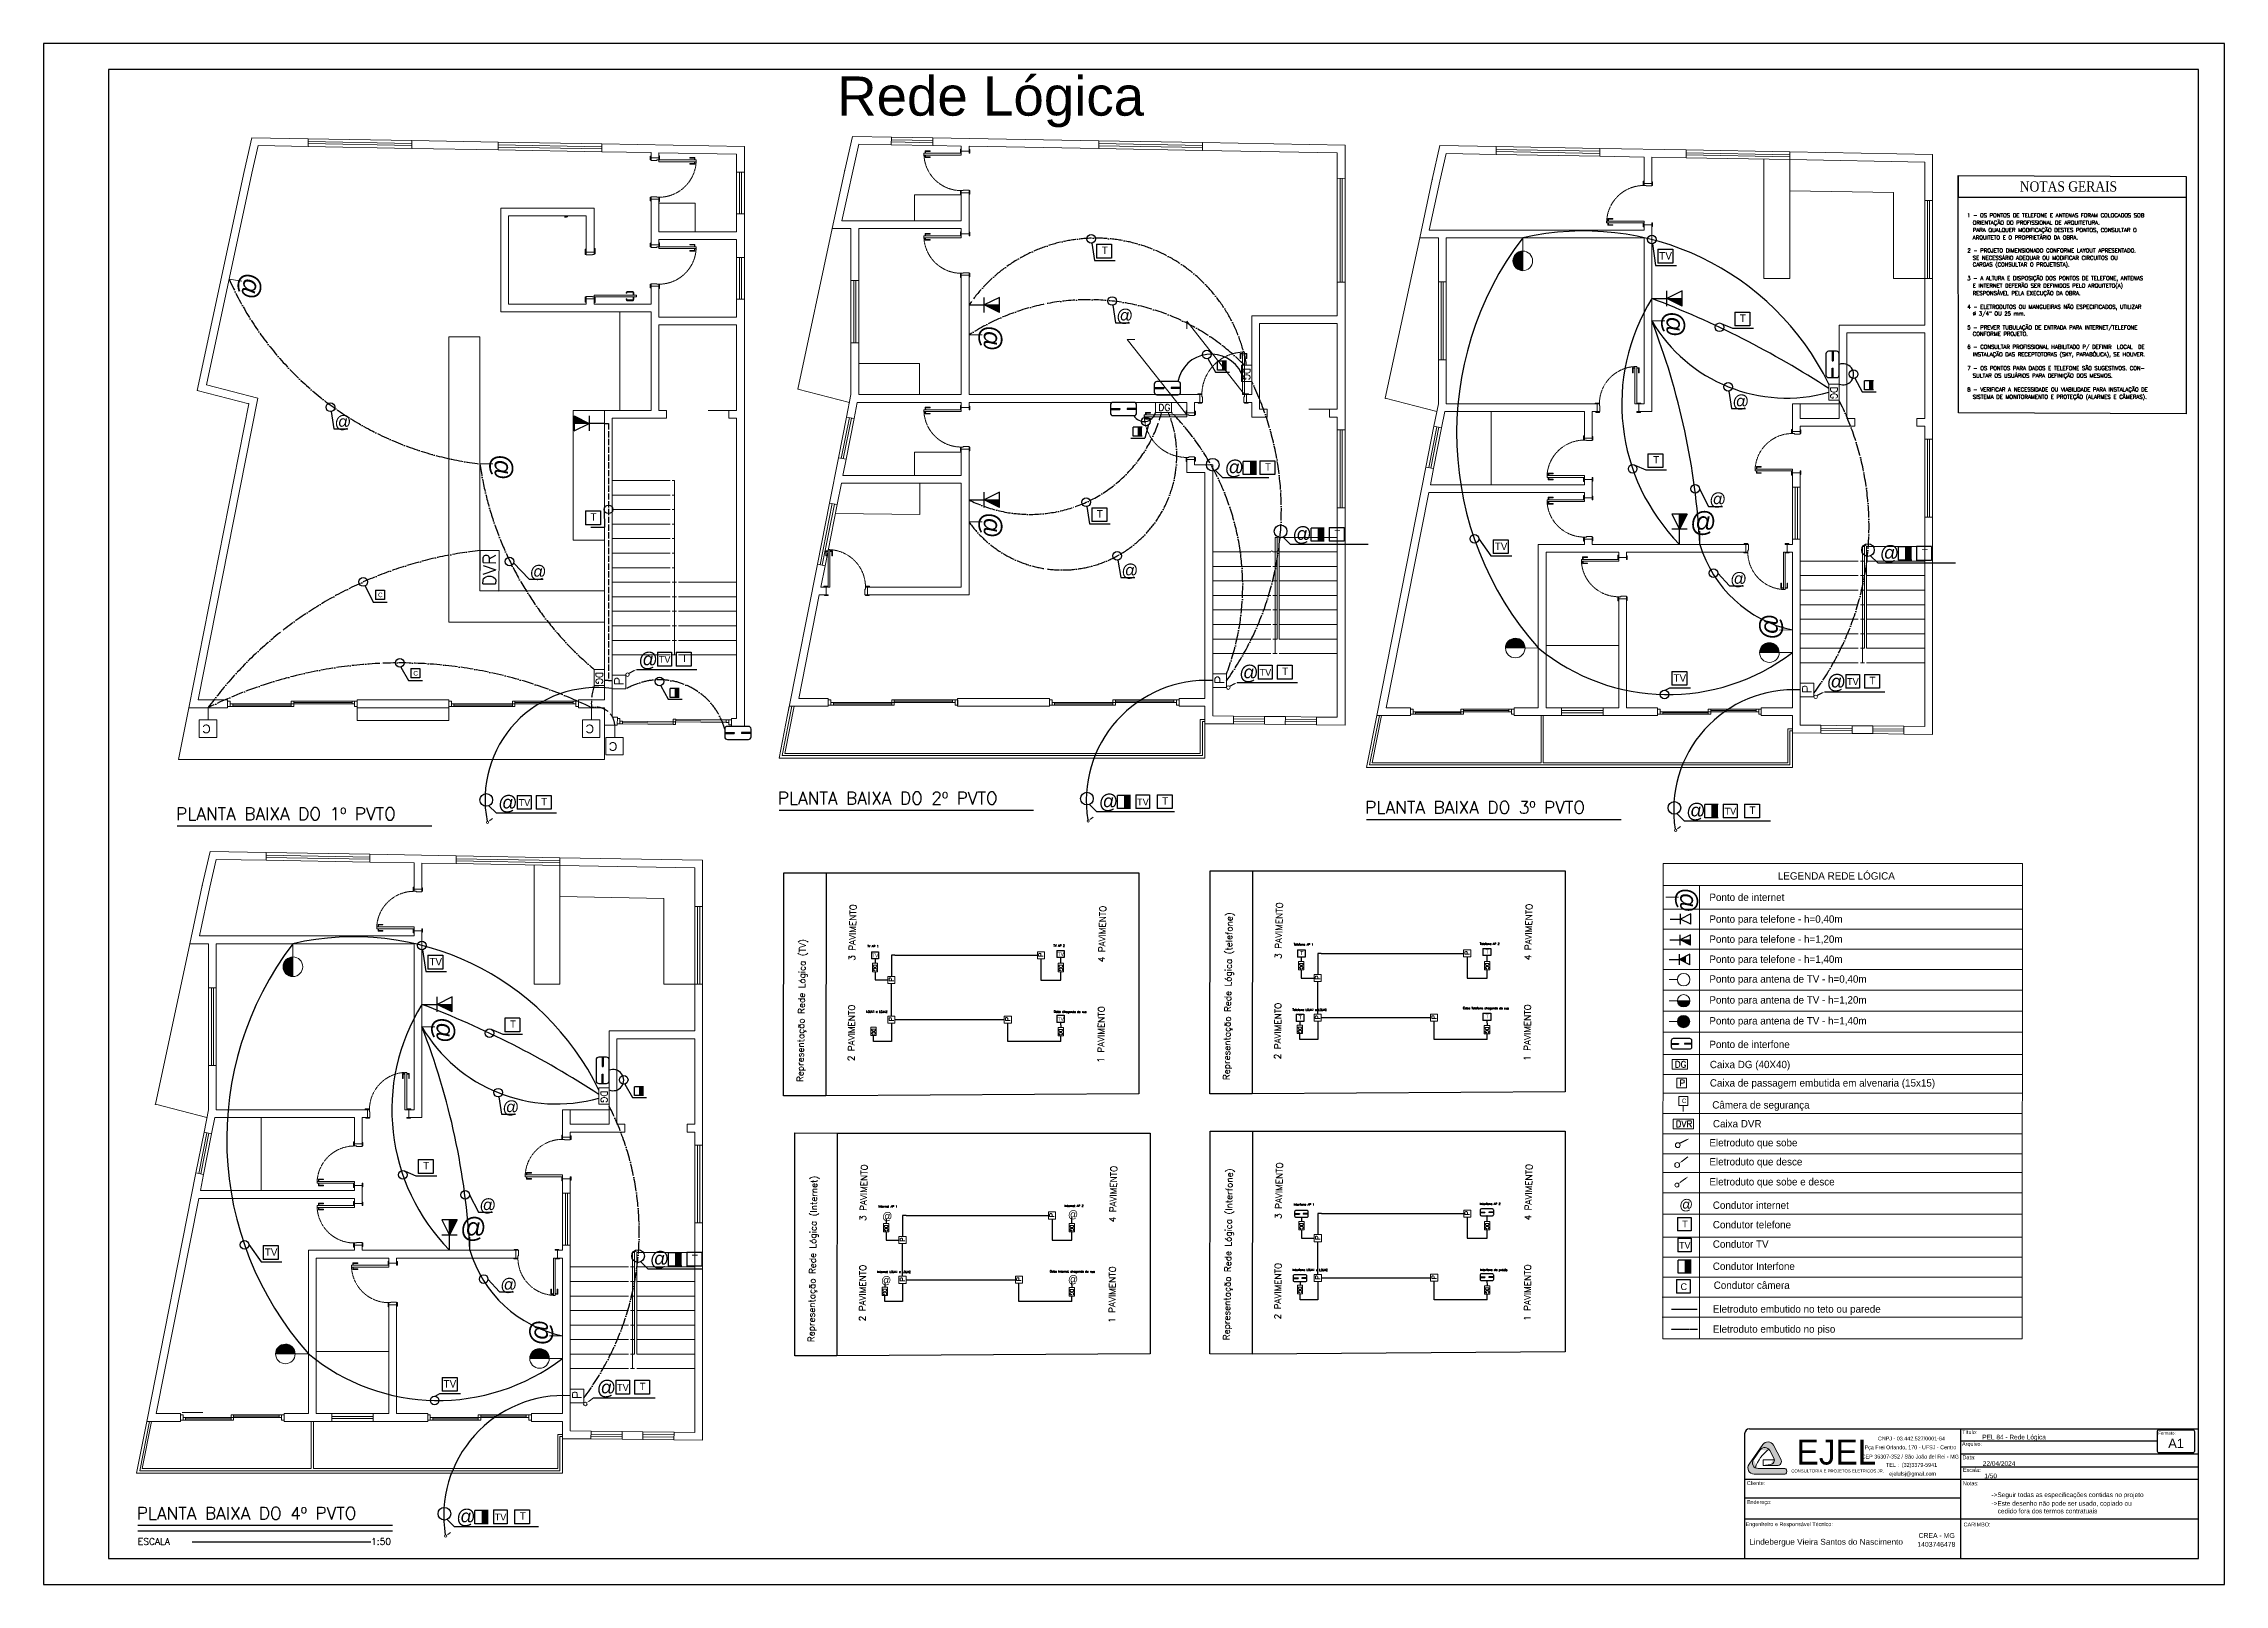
# Model space of a CAD drawing. Header units: millimetres. Extents: x 18652 to 51407, y 18252 to 30404.
# Drawn here: x 40451 to 44656, y 18252 to 21222 of the extents above; entities that cross this region are included whole.
import ezdxf

# ---------------------------------------------------------------- set-up
doc = ezdxf.new("R2010")
doc.units = ezdxf.units.MM
for name, pattern in [('ACAD_ISO02W100', [15, 12, -3]), ('ACAD_ISO04W100', [30, 24, -3, 0, -3]), ('CONTINU', [0]), ('HIDDEN', [0.375, 0.25, -0.125])]:
    doc.linetypes.add(name, pattern=pattern)
for name, color, linetype, lineweight in [('ARQ09252C', 252, 'Continuous', 9), ('EJEL05130C', 130, 'Continuous', 30), ('EJEL0550C', 50, 'Continuous', 35), ('EJEL0580C', 80, 'Continuous', 9), ('EJEL0910C', 10, 'Continuous', 9), ('EJEL09210C', 210, 'Continuous', 9), ('EJEL25170C', 170, 'Continuous', 25), ('EJEL25170T', 170, 'ACAD_ISO02W100', 25), ('EJEL25170TP', 1, 'ACAD_ISO04W100', 25), ('EJELFORMATO', 170, 'Continuous', 25)]:
    doc.layers.add(name, color=color, linetype=linetype, lineweight=lineweight)
for name, color, linetype in [('BLOCOS-ELÉTRICOS', 22, 'Continuous'), ('Correções', 30, 'Continuous'), ('P02', 2, 'Continuous'), ('Rede Lógica', 6, 'Continuous'), ('VIEWPORT', 10, 'Continuous')]:
    doc.layers.add(name, color=color, linetype=linetype)
doc.styles.add('AGEONE', font='')
doc.styles.add('AR', font='arial.ttf')
doc.styles.add('EST2', font='GARA.TTF')
doc.styles.add('PADRÃO', font='', dxfattribs={"height": 0.2})
doc.styles.add('ROMANS', font='romans.shx')
doc.styles.add('SR80', font='SIMPLEX', dxfattribs={"height": 0.1})
doc.styles.get("Standard").update_dxf_attribs({"font": 'arial.ttf'})
doc.styles.add('t15', font='arial.ttf', dxfattribs={"height": 0.15})
doc.styles.get('AGEONE').set_extended_font_data('Ageone')
doc.styles.get('PADRÃO').set_extended_font_data('AvantGarde Bk BT')

msp = doc.modelspace()

# ---------------------------------------------------------------- texts
at = {"layer": 'EJEL05130C'}
for s, height, style, p in [('NOTAS GERAIS', 19.625, 'EST2', (44261.8, 20936.9)), ('1 - OS PONTOS DE TELEFONE E ANTENAS FORAM COLOCADOS SOB', 7.473, 'ROMANS', (44160.1, 20887.4)), ('  ORIENTAÇÃO DO PROFISSIONAL DE ARQUITETURA.', 7.473, 'ROMANS', (44160.9, 20873.2)), ('  PARA QUALQUER MODIFICAÇÃO DESTES PONTOS, CONSULTAR O', 7.473, 'ROMANS', (44160.9, 20859)), ('2 - PROJETO DIMENSIONADO CONFORME LAYOUT APRESENTADO.', 7.473, 'ROMANS', (44160.7, 20819.6)), ('  ARQUITETO E O PROPRIETÁRIO DA OBRA.', 7.473, 'ROMANS', (44160.9, 20844.6)), ('  SE NECESSÁRIO ADEQUAR OU MODIFICAR CIRCUITOS OU', 7.473, 'ROMANS', (44160.9, 20805.2)), ('3 - A ALTURA E DISPOSIÇÃO DOS PONTOS DE TELEFONE, ANTENAS', 7.473, 'ROMANS', (44160.5, 20766)), ('  CARGAS (CONSULTAR O PROJETISTA).', 7.473, 'ROMANS', (44160.9, 20792.6)), ('  E INTERNET DEFERÃO SER DEFINIDOS PELO ARQUITETO(A)', 7.473, 'ROMANS', (44160.9, 20751.8)), ('  RESPONSÁVEL PELA EXECUÇÃO DA OBRA.', 7.473, 'ROMANS', (44160.9, 20737.4)), ('4 - ELETRODUTOS OU MANGUEIRAS NÃO ESPECIFICADOS, UTILIZAR', 7.473, 'ROMANS', (44160.7, 20710.8)), ('  Ø 3/4" OU 25 mm.', 7.473, 'ROMANS', (44160.9, 20698)), ('5 - PREVER TUBULAÇÃO DE ENTRADA PARA INTERNET/TELEFONE', 7.473, 'ROMANS', (44160.5, 20671.3)), ('  CONFORME PROJETO.', 7.473, 'ROMANS', (44160.9, 20658.7)), ('6 - CONSULTAR PROFISSIONAL HABILITADO P/ DEFINIR  LOCAL  DE', 7.473, 'ROMANS', (44160.5, 20633.7)), ('  INSTALAÇÃO DAS RECEPTOTORAS (SKY, PARABÓLICA), SE HOUVER.', 7.473, 'ROMANS', (44160.9, 20619.3)), ('7 - OS PONTOS PARA DADOS E TELEFONE SÃO SUGESTIVOS. CON-', 7.473, 'ROMANS', (44160.5, 20592.7)), ('  SULTAR OS USUÁRIOS PARA DEFINIÇÃO DOS MESMOS.', 7.473, 'ROMANS', (44160.9, 20578.3)), ('8 - VERIFICAR A NECESSIDADE OU VIABILIDADE PARA INSTALAÇÃO DE', 7.473, 'ROMANS', (44160.5, 20551.6)), ('  SISTEMA DE MONITORAMENTO E PROTEÇÃO (ALARMES E CÂMERAS).', 7.473, 'ROMANS', (44160.9, 20537.3))]:
    msp.add_text(s, height=height, dxfattribs=dict(at, style=style)).set_placement(p)
at = {"layer": 'EJEL05130C', "ltscale": 0.08, "insert": (41981.3, 21158.7), "char_height": 75.481, "attachment_point": 1, "style": 't15'}
msp.add_mtext_dynamic_manual_height_columns('Rede Lógica', width=11292.287, gutter_width=0.212, heights=[0], dxfattribs=at)
at = {"layer": 'EJEL0550C', "style": 'PADRÃO'}
for s, height, p in [('LEGENDA REDE LÓGICA ', 14.184, (43795.3, 19610.6)), ('Ponto de internet', 14.184, (43663.3, 19569.4)), ('Ponto para telefone - h=0,40m', 14.184, (43663.3, 19527.4)), ('Ponto para telefone - h=1,20m', 14.184, (43663.3, 19488.7)), ('Ponto para telefone - h=1,40m', 14.184, (43663.3, 19450.1)), ('Ponto para antena de TV - h=0,40m', 14.184, (43663.3, 19411.9)), ('Ponto para antena de TV - h=1,20m', 14.184, (43663.3, 19371.6)), ('Ponto para antena de TV - h=1,40m', 14.184, (43663.3, 19331.3)), ('Ponto de interfone', 14.184, (43663.3, 19285.8)), ('Caixa DG (40X40)', 14.184, (43664.2, 19247.1)), ('Caixa de passagem embutida em alvenaria (15x15)', 14.184, (43664.2, 19211.6)), ('Câmera de segurança', 14.184, (43668.8, 19169.2)), ('Caixa DVR', 14.18, (43670.1, 19132.9)), ('Eletroduto que sobe', 14.184, (43663.3, 19096.3)), ('Eletroduto que desce', 14.184, (43663.3, 19059.6)), ('Eletroduto que sobe e desce', 14.184, (43663.3, 19021)), ('Condutor internet', 14.184, (43669.9, 18975.9)), ('Condutor telefone', 14.184, (43669.9, 18938.3)), ('Condutor TV', 14.184, (43669.9, 18900.9)), ('Condutor Interfone', 14.184, (43669.9, 18858.2)), ('Condutor câmera', 14.184, (43671.6, 18821.6)), ('Eletroduto embutido no teto ou parede', 14.184, (43669.9, 18775.8)), ('Eletroduto embutido no piso', 14.184, (43669.9, 18737.1))]:
    msp.add_text(s, height=height, dxfattribs=at).set_placement(p)
at = {"layer": 'EJEL0550C'}
for s, height, p in [('Título:', 7.5, (44150.7, 18541.7)), ('Formato:', 6, (44528.8, 18540.6)), ('Arquivo:', 7.5, (44150.4, 18519)), ('Data:', 7.5, (44151.4, 18493.1)), ('Escala:', 7.5, (44152.1, 18468.8)), ('Cliente:', 7.5, (43735.5, 18443.5)), ('Notas:', 7.5, (44152.1, 18443)), ('Endereço:', 7.5, (43735.4, 18406.9)), ('Engenheiro e Responsável Técnico:', 7.5, (43733.1, 18364.3)), ('CARIMBO:', 7.5, (44153.5, 18363.7))]:
    msp.add_text(s, height=height, dxfattribs=at).set_placement(p)
at = {"layer": 'EJEL0580C', "style": 'SR80'}
for height, p in [(13.15, (42764.4, 20596.9)), (13.15, (43897.1, 20560.5)), (13.15, (41516.3, 20010.8)), (6.83, (42051.1, 19446.6)), (6.83, (42409.2, 19446.6)), (6.83, (42873.1, 19450.3)), (6.83, (43231.2, 19450.3)), (6.83, (42048.4, 19323.5)), (6.83, (42409.1, 19322.8)), (6.83, (42870.4, 19327.2)), (6.83, (43231.1, 19326.5)), (13.15, (41525.6, 19203.9)), (6.83, (42072.4, 18945.2)), (6.83, (42430.5, 18945.2)), (6.83, (42873.2, 18948.9)), (6.83, (43231.3, 18948.9)), (6.83, (42069.8, 18822.1)), (6.83, (42430.5, 18821.4)), (6.83, (42870.5, 18825.8)), (6.83, (43231.2, 18825.1))]:
    msp.add_text('DG', height=height, rotation=270, dxfattribs=at).set_placement(p)
for height, p in [(13.15, (42600.4, 20514.1)), (12.48, (43596.5, 19248.2))]:
    msp.add_text('DG', height=height, dxfattribs=at).set_placement(p)
at = {"layer": 'EJEL0910C'}
for s, height, style, p in [('EJEL', 48.04, 'AGEONE', (43831.5, 18483)), ('CEP 36307-352 / São João del Rei - MG', 7.426, 'AR', (43956.9, 18494.6)), ('Pça Frei Orlando, 170 - UFSJ - Centro', 7.426, 'AR', (43962.5, 18512.5)), ('CNPJ - 03.442.527/0001-64', 7.426, 'AR', (43988.3, 18529.5)), ('A1', 17.63, 'AR', (44548.1, 18515.2)), ('CONSULTORIA E PROJETOS ELETRICOS JR.', 6, 'AGEONE', (43821.2, 18467.7)), ('TEL :  (32)3379-5941', 7.426, 'AR', (44003.8, 18478.6)), ('ejelufsj@gmail.com', 7.426, 'AR', (44010, 18461.7))]:
    msp.add_text(s, height=height, dxfattribs=dict(at, style=style)).set_placement(p)
for s, height, p in [('PEL 84 - Rede Lógica', 8.966, (44189.5, 18531.5)), ('22/04/2024', 8.97, (44190.5, 18480.5)), ('1/50', 8.97, (44193.4, 18456.6)), ('->Seguir todas as especificações contidas no projeto', 8.966, (44207.1, 18420.3)), ('->Este desenho não pode ser usado, copiado ou', 8.966, (44207.1, 18403.7)), ('    cedido fora dos termos contratuais', 8.966, (44205.3, 18389)), ('Lindebergue Vieira Santos do Nascimento', 11.326, (43740.1, 18328.4)), ('1403746478', 9.44, (44064.2, 18324.4)), ('CREA - MG', 9.44, (44066.7, 18341.5))]:
    msp.add_text(s, height=height, dxfattribs=at).set_placement(p)
at = {"layer": 'P02', "style": 'ROMANS'}
for s, height, rotation, p in [('PLANTA BAIXA DO 2º PVTO', 24, 360, (41866.9, 19755.6, 0)), ('PLANTA BAIXA DO 1º PVTO', 24, 360, (40706.6, 19725.4, 0)), ('PLANTA BAIXA DO 3º PVTO', 24, 360, (42999.6, 19737.8, 0)), ('3 PAVIMENTO', 12.456, 88.613, (42016, 19454.1)), ('4 PAVIMENTO', 12.456, 88.613, (42497.4, 19451.2)), ('3 PAVIMENTO', 12.456, 88.613, (42838, 19457.8)), ('4 PAVIMENTO', 12.456, 88.613, (43319.4, 19454.9)), ('Representação Rede Lógica (telefone) ', 12.456, 88.9245, (42738, 19224)), ('Representação Rede Lógica (TV) ', 12.456, 88.9245, (41916, 19220.4)), ('TV AP 1 ', 4.05, 359.6371, (42039.6, 19480.1)), ('TV AP 2', 4.05, 359.6371, (42398.6, 19481.3)), ('Telefone AP 1 ', 4.047, 359.6371, (42861.6, 19483.8)), ('Telefone AP 2', 4.047, 359.6371, (43220.5, 19485)), ('2 PAVIMENTO', 12.456, 89.4174, (42014.7, 19260.6)), ('LOJA1 e LOJA2', 4.047, 359.6371, (42037.4, 19354.1)), ('Cabo chegando da rua ', 4.047, 359.6371, (42399.1, 19354.1)), ('1 PAVIMENTO', 12.456, 89.4174, (42496.1, 19257.6)), ('2 PAVIMENTO', 12.456, 89.4174, (42836.7, 19264.2)), ('Telefone LOJA1 e LOJA2', 4.047, 359.6371, (42859.4, 19357.8)), ('Cabo Telefone chegando da rua', 4.047, 359.6371, (43188.2, 19361)), ('1 PAVIMENTO', 12.456, 89.4174, (43318, 19261.3)), ('3 PAVIMENTO', 12.456, 88.613, (42037.4, 18952.7)), ('4 PAVIMENTO', 12.456, 88.613, (42518.7, 18949.8)), ('Representação Rede Lógica (Interfone) ', 12.456, 88.9245, (42738.1, 18722.6)), ('3 PAVIMENTO', 12.456, 88.613, (42838.2, 18956.4)), ('4 PAVIMENTO', 12.456, 88.613, (43319.5, 18953.5)), ('Representação Rede Lógica (Internet) ', 12.456, 88.9245, (41937.3, 18718.9)), ('Internet AP 1 ', 4.047, 359.6371, (42060.9, 18978.7)), ('Internet AP 2', 4.047, 359.6371, (42419.9, 18979.9)), ('Interfone AP 1 ', 4.047, 359.6371, (42861.7, 18982.4)), ('Interfone AP 2', 4.047, 359.6371, (43220.7, 18983.6)), ('2 PAVIMENTO', 12.456, 89.4174, (42036.1, 18759.1)), ('Internet LOJA1 e LOJA2', 4.047, 359.6371, (42058.7, 18852.6)), ('Cabo internet chegando da rua', 4.047, 359.6371, (42391.3, 18853.4)), ('1 PAVIMENTO', 12.456, 89.4174, (42517.4, 18756.2)), ('2 PAVIMENTO', 12.456, 89.4174, (42836.9, 18762.8)), ('Interfone LOJA1 e LOJA2', 4.047, 359.6371, (42859.5, 18856.4)), ('Interfone do prédio ', 4.047, 359.6371, (43221.2, 18856.4)), ('1 PAVIMENTO', 12.456, 89.4174, (43318.2, 18759.9)), ('PLANTA BAIXA DO 4º PVTO', 24, 360, (40630.6, 18377.1, 0))]:
    msp.add_text(s, height=height, rotation=rotation, dxfattribs=at).set_placement(p)
at = {"layer": 'P02', "color": 0, "style": 'ROMANS'}
for s, p in [('ESCALA', (40633, 18328.4, 0)), ('1:50', (41082.9, 18328.4, 0))]:
    msp.add_text(s, height=12.78, rotation=360, dxfattribs=at).set_placement(p)
at = {"layer": 'Rede Lógica', "color": 6, "style": 'PADRÃO'}
for s, height, p in [('T', 14.3, (42491.5, 20816.4)), ('TV', 14.34, (43566.6, 20805.9)), ('@', 23.8, (42519.8, 20686.3)), ('T', 14.3, (43722, 20685.6)), ('@', 23.8, (43707.7, 20521)), ('@', 23.8, (41012.4, 20481.5)), ('@', 27.5, (42728.6, 20391.6)), ('T', 14.3, (42806.3, 20398.9)), ('T', 14.3, (43554.7, 20412.7)), ('@', 23.8, (43663.2, 20332.2)), ('T', 14.3, (41506, 20302.3)), ('T', 14.3, (42482, 20308.5)), ('@', 27.5, (42859.3, 20263.2)), ('T', 14.3, (42940, 20270.5)), ('TV', 14.34, (43249.3, 20246)), ('@', 27.5, (43992, 20226.8)), ('T', 14.3, (44072.7, 20233.6)), ('@', 23.8, (41388.7, 20192.5)), ('@', 23.8, (42529.7, 20195)), ('@', 23.8, (43703.5, 20178.7)), ('@', 27.5, (41598.3, 20021.3)), ('T', 14.3, (41681.1, 20030)), ('@', 27.5, (42756.7, 19996.3)), ('T', 14.3, (42839.5, 20005)), ('TV', 14.34, (43594, 19992.1)), ('@', 27.5, (43889.4, 19978.5)), ('T', 14.3, (43972.2, 19987.2)), ('@', 27.5, (41327.8, 19745.2)), ('T', 14.3, (41410.6, 19753.9)), ('@', 27.5, (42486, 19747.8)), ('T', 14.3, (42608.1, 19755.1)), ('@', 27.5, (43618.7, 19730)), ('T', 14.3, (43740.8, 19737.3)), ('T', 7.44, (42874, 19465.2)), ('T', 7.44, (43231.7, 19468.1)), ('TV', 14.34, (41195.1, 19445.3)), ('T', 7.44, (42871.3, 19341.2)), ('T', 7.44, (43231.7, 19343)), ('T', 14.3, (41350.5, 19324.9)), ('@', 23.8, (41336.1, 19160.3)), ('T', 14.3, (41183.2, 19052.1)), ('@', 23.8, (41291.6, 18971.5)), ('@', 14.3, (42068.4, 18955)), ('@', 14.3, (42426.5, 18958.4)), ('@', 19.5, (43605.3, 18974.7)), ('TV', 14.34, (40877.7, 18885.4)), ('@', 27.5, (41620.4, 18866.2)), ('T', 14.3, (41701.1, 18873)), ('@', 23.8, (41332, 18818.1)), ('@', 14.3, (42066.2, 18831.5)), ('@', 14.3, (42426.5, 18833.3)), ('TV', 14.34, (41222.5, 18631.5)), ('@', 27.5, (41517.9, 18617.8)), ('T', 14.3, (41600.6, 18626.5)), ('@', 27.5, (41247.1, 18369.3)), ('T', 14.3, (41369.3, 18376.7))]:
    msp.add_text(s, height=height, dxfattribs=at).set_placement(p)

# ---------------------------------------------------------------- blocks, each defined once
blk = doc.blocks.new('A$C10176D62')
at = {"layer": 'BLOCOS-ELÉTRICOS', "color": 1}
for p, q in [((0, 0.081), (0.108, 0.081)), ((0, 0.069), (0.108, 0.069)), ((0.108, 0.081), (0.108, 0.069)), ((0.3, 0.081), (0.192, 0.081)), ((0.192, 0.081), (0.192, 0.069)), ((0.3, 0.069), (0.192, 0.069))]:
    blk.add_line(p, q, dxfattribs=at)
at = {"layer": 'BLOCOS-ELÉTRICOS', "color": 3}
blk.add_lwpolyline([(0, 0.03, 0.414214), (0.03, 0), (0.27, 0, 0.414214), (0.3, 0.03), (0.3, 0.12, 0.414214), (0.27, 0.15), (0.03, 0.15, 0.414214), (0, 0.12)], format="xyb", close=True, dxfattribs=at)
blk = doc.blocks.new('A$C4247474B')
at = {"layer": 'EJEL0580C'}
for p, q in [((0, 0), (31.7, 0)), ((0, 0), (0, -31.7)), ((31.7, 0), (31.7, -31.7)), ((0, -31.7), (31.7, -31.7))]:
    blk.add_line(p, q, dxfattribs=at)
at = {"layer": 'EJEL0580C', "style": 'SR80'}
blk.add_text('P', height=21.2, rotation=270, dxfattribs=at).set_placement((5.5, -8.3))
blk = doc.blocks.new('A$C633F4938')
at = {"layer": 'EJEL0580C', "linetype": 'ByBlock', "lineweight": -2}
blk.add_line((10.5, 8.1), (22.8, 17.5), dxfattribs=at)
at = {"layer": 'EJEL0580C'}
blk.add_circle((0, 0), 5.13, dxfattribs=at)
for points in [[(11.3, 7), (3.7, 3.3), (9.6, 9.2)], [(21.9, 18.6), (29.5, 22.3), (23.6, 16.4)]]:
    blk.add_solid(points, dxfattribs=at)
blk = doc.blocks.new('A$C1F842686')
at = {"layer": 'EJEL0580C', "linetype": 'ByBlock', "lineweight": -2}
blk.add_line((10.5, 8.1), (22.8, 17.5), dxfattribs=at)
at = {"layer": 'EJEL0580C'}
blk.add_circle((0, 0), 5.13, dxfattribs=at)
blk.add_solid([(11.3, 7), (3.7, 3.3), (9.6, 9.2)], dxfattribs=at)
blk = doc.blocks.new('Eletroduto que sober')
at = {"layer": 'EJEL09210C', "linetype": 'ByBlock', "lineweight": -2}
blk.add_line((37626.687, 7031), (37626.578, 7030.942), dxfattribs=at)
at = {"layer": 'EJEL09210C'}
blk.add_circle((37626.547, 7030.915), 0.041, dxfattribs=at)
blk.add_solid([(37626.682, 7031.01), (37626.746, 7031.029), (37626.692, 7030.99)], dxfattribs=at)
blk = doc.blocks.new('1564')
at = {"layer": 'Rede Lógica'}
for p, q in [((17382.1, 9489.5), (17382.1, 9504.4)), ((17382.1, 9504.4), (17389.5, 9504.4)), ((17397, 9489.5), (17382.1, 9489.5)), ((17389.5, 9504.4), (17397, 9504.4)), ((17397, 9489.5), (17397, 9504.4))]:
    blk.add_line(p, q, dxfattribs=at)
at = {"layer": 'Rede Lógica', "color": 6, "style": 'PADRÃO'}
blk.add_text('T', height=7.39, rotation=180, dxfattribs=at).set_placement((17391.9, 9500.4))
blk = doc.blocks.new('hrneh')
at = {"layer": 'Rede Lógica'}
for p, q in [((17296.6, 9543.9), (17296.6, 9563.8)), ((17296.6, 9563.8), (17306.5, 9563.8)), ((17306.5, 9563.8), (17316.4, 9563.8)), ((17316.4, 9543.9), (17316.4, 9563.8)), ((17316.4, 9543.9), (17296.6, 9543.9))]:
    blk.add_line(p, q, dxfattribs=at)
at = {"layer": 'Rede Lógica', "color": 6, "style": 'PADRÃO'}
blk.add_text('TV', height=9.85, rotation=180, dxfattribs=at).set_placement((17314.6, 9559.1))
blk = doc.blocks.new('A$C3A6E1F38')
at = {"layer": 'BLOCOS-ELÉTRICOS', "color": 3}
for p, q in [((0, 0.075), (0.15, 0.075)), ((0.3, 0.15), (0.15, 0.075)), ((0.15, 0), (0.15, 0.15)), ((0.3, 0), (0.15, 0.075)), ((0.3, 0), (0.3, 0.15))]:
    blk.add_line(p, q, dxfattribs=at)
blk = doc.blocks.new('A$C04E14035')
at = {"layer": 'BLOCOS-ELÉTRICOS'}
blk.add_hatch(color=3, dxfattribs=at).paths.add_polyline_path([(0.15, 0.075), (0.3, 0), (0.3, 0.075)])
at = {"layer": 'BLOCOS-ELÉTRICOS', "color": 3}
for p, q in [((0, 0.075), (0.15, 0.075)), ((0.3, 0.15), (0.15, 0.075)), ((0.15, 0), (0.15, 0.15)), ((0.3, 0), (0.15, 0.075)), ((0.15, 0.075), (0.3, 0.075)), ((0.3, 0), (0.3, 0.15))]:
    blk.add_line(p, q, dxfattribs=at)
blk = doc.blocks.new('A$C67842C11')
at = {"layer": 'BLOCOS-ELÉTRICOS'}
h = blk.add_hatch(color=3, dxfattribs=at)
h.dxf.hatch_style = 1
h.paths.add_polyline_path([(0.238, 0.119), (0.15, 0.075), (0.238, 0.031)])
at = {"layer": 'BLOCOS-ELÉTRICOS', "color": 3}
for p, q in [((0, 0.075), (0.15, 0.075)), ((0.3, 0.15), (0.15, 0.075)), ((0.15, 0), (0.15, 0.15)), ((0.3, 0), (0.15, 0.075)), ((0.238, 0.031), (0.238, 0.119)), ((0.3, 0), (0.3, 0.15))]:
    blk.add_line(p, q, dxfattribs=at)
blk = doc.blocks.new('A$C7b1e8a3d')
at = {"layer": 'Rede Lógica'}
h = blk.add_hatch(color=6, dxfattribs=at)
h.dxf.hatch_style = 1
h.paths.add_polyline_path([(0.282, 0.282), (0.141, 0.282), (0.141, 0), (0.282, 0)])
h = blk.add_hatch(color=6, dxfattribs=at)
h.dxf.hatch_style = 1
h.paths.add_polyline_path([(0.141, 0.282), (0.141, 0), (0.282, 0), (0.282, 0.282)])
at = {"layer": 'Rede Lógica', "color": 6}
for p, q in [((0.282, 0.282, 0.079), (0, 0.282, 0.079)), ((0, 0, 0.079), (0, 0.282, 0.079)), ((0.282, 0.282, 0.079), (0, 0.282, 0.079)), ((0.282, 0, 0.079), (0, 0, 0.079)), ((0.282, 0, 0.079), (0, 0, 0.079))]:
    blk.add_line(p, q, dxfattribs=at)
blk = doc.blocks.new('A$Ce3462856')
at = {"layer": 'EJEL0580C'}
blk.add_line((0.106, 0.274), (0.106, 0), dxfattribs=at)
at = {"layer": 'EJEL0580C', "style": 'PADRÃO'}
blk.add_text('@', height=0.408, dxfattribs=at).set_placement((-0.099, 0.274))
blk = doc.blocks.new('cc')
at = {"layer": 'Rede Lógica'}
for p, q in [((37491.183, 6894.684), (37491.379, 6894.684)), ((37491.183, 6894.684), (37491.183, 6894.487)), ((37491.281, 6894.487), (37491.183, 6894.487)), ((37491.379, 6894.487), (37491.232, 6894.487)), ((37491.379, 6894.684), (37491.379, 6894.487))]:
    blk.add_line(p, q, dxfattribs=at)
at = {"layer": 'Rede Lógica', "color": 6, "style": 'PADRÃO'}
blk.add_text('C', height=0.0974, dxfattribs=at).set_placement((37491.24, 6894.533))
blk = doc.blocks.new('33')
at = {"layer": 'EJEL0580C'}
blk.add_line((3412.339, 1857.373), (3411.967, 1857.373), dxfattribs=at)
at = {"layer": 'EJEL0580C', "extrusion": (0, 0, -1)}
blk.add_ellipse((3412.614, 1857.373), major_axis=(0.195, 0.195), ratio=1, start_param=3.926991, end_param=10.210176, dxfattribs=at)
blk = doc.blocks.new('34')
at = {"layer": 'EJEL0580C'}
h = blk.add_hatch(color=256, dxfattribs=at)
h.dxf.hatch_style = 1
edge = h.paths.add_edge_path()
edge.add_ellipse((3412.611, 1856.435), major_axis=(0.195, -0.195), ratio=1, start_angle=225, end_angle=405)
edge.add_line((3412.886, 1856.435), (3412.335, 1856.435))
blk.add_line((3412.886, 1856.435), (3411.963, 1856.435), dxfattribs=at)
blk.add_ellipse((3412.611, 1856.435), major_axis=(0.195, -0.195), ratio=1, start_param=3.926991, end_param=10.210176, dxfattribs=at)
blk = doc.blocks.new('35')
at = {"layer": 'EJEL0580C'}
h = blk.add_hatch(color=256, dxfattribs=at)
h.dxf.hatch_style = 1
edge = h.paths.add_edge_path()
edge.add_ellipse((3412.608, 1855.512), major_axis=(0.195, 0.195), ratio=1, start_angle=0, end_angle=360, ccw=False)
blk.add_line((3412.333, 1855.512), (3411.961, 1855.512), dxfattribs=at)
at = {"layer": 'EJEL0580C', "extrusion": (0, 0, -1)}
blk.add_ellipse((3412.608, 1855.512), major_axis=(0.195, 0.195), ratio=1, start_param=3.926991, end_param=10.210176, dxfattribs=at)
blk = doc.blocks.new('36')
at = {"layer": 'EJEL0580C'}
for p, q in [((3412.247, 1844.068, -0.323), (3412.646, 1844.068, -0.323)), ((3412.247, 1844.068, -0.323), (3412.247, 1843.669, -0.323)), ((3412.446, 1843.669, -0.323), (3412.247, 1843.669, -0.323)), ((3412.646, 1843.669, -0.323), (3412.441, 1843.669, -0.323)), ((3412.441, 1843.669, -0.323), (3412.441, 1843.393, -0.323)), ((3412.646, 1844.068, -0.323), (3412.646, 1843.669, -0.323))]:
    blk.add_line(p, q, dxfattribs=at)
at = {"layer": 'EJEL0580C', "style": 'PADRÃO'}
blk.add_text('C', height=0.198, dxfattribs=at).set_placement((3412.382, 1843.776, -0.323))
blk = doc.blocks.new('37')
at = {"layer": 'EJEL0580C'}
for p, q in [((3411.988, 1842.65), (3411.988, 1843.082)), ((3411.988, 1843.082), (3412.904, 1843.082)), ((3411.988, 1842.65), (3412.904, 1842.65)), ((3412.904, 1842.65), (3412.904, 1843.082))]:
    blk.add_line(p, q, dxfattribs=at)
at = {"layer": 'EJEL0580C', "style": 'SR80'}
blk.add_text('DVR', height=0.2876, dxfattribs=at).set_placement((3412.1, 1842.725))

# ---------------------------------------------------------------- hatches: boundary and pattern name
at = {"layer": 'EJEL0910C'}
h = msp.add_hatch(color=256, dxfattribs=at)
h.dxf.hatch_style = 1
edge = h.paths.add_edge_path()
edge.add_arc((43780, 18491.4), 8.52, -81.423, 28.0141, ccw=False)
edge.add_line((43781.3, 18483), (43766.9, 18480.9))
edge.add_line((43766.9, 18480.9), (43793.5, 18480.9))
edge.add_arc((43793.5, 18489.4), 8.52, 270, 388.0141)
edge.add_line((43801.1, 18493.4), (43786.8, 18520.2))
edge.add_arc((43776.1, 18514.4), 12.2, 28.0141, 145.1096)
edge.add_line((43766.1, 18521.4), (43739.7, 18483.6))
edge.add_arc((43749.7, 18476.6), 12.2, 145.1096, 269.9863)
edge.add_line((43749.7, 18464.4), (43808.6, 18464.4))
edge.add_ellipse((43808.6, 18469.9), major_axis=(0, 5.5), ratio=0.705606, start_angle=180, end_angle=360.0417)
edge.add_line((43808.6, 18475.4), (43757.2, 18475.4))
edge.add_arc((43757.2, 18486.4), 11, 145.1096, 270.0148, ccw=False)
edge.add_line((43748.2, 18492.6), (43761.1, 18511.1))
edge.add_arc((43770.1, 18504.9), 11, 28.0141, 145.1096, ccw=False)
edge.add_line((43779.8, 18510), (43787.6, 18495.5))

# ---------------------------------------------------------------- linework, layer by layer
at = {"layer": 'ARQ09252C'}
for p, q in [((40852.9, 21040.7), (40838, 20975.3)), ((40864.8, 21025.5), (40852.6, 20972.1)), ((40852.9, 21040.7), (40961.3, 21038.8)), ((40961.3, 21023.8), (40864.8, 21025.5)), ((40961.3, 21023.8), (40961.3, 21038.8)), ((40961.3, 21038.8), (41161.3, 21035.2)), ((40961.3, 21029.3), (41161.3, 21025.7)), ((40961.4, 21033.3), (41161.4, 21029.7)), ((41327.6, 21032.2), (41161.3, 21035.2)), ((41161.3, 21020.2), (41161.3, 21035.2)), ((41327.6, 21017.2), (41327.6, 21032.2)), ((41327.6, 21032.2), (41527.6, 21028.6)), ((41327.7, 21026.7), (41527.7, 21023.1)), ((41802.6, 21023.7), (41527.6, 21028.6)), ((41527.6, 21013.6), (41527.6, 21028.6)), ((42023, 21028.1), (41990.5, 20880.4, -111382)), ((42011, 21043.3), (41996.1, 20977.9)), ((42086, 21042), (42011, 21043.3)), ((42085.8, 21027), (42023, 21028.1)), ((42085.8, 21027), (42086, 21042)), ((42085.8, 21027), (42165.7, 21025.5)), ((42085.9, 21036.5), (42165.9, 21035)), ((42085.9, 21032.5), (42165.8, 21031)), ((42086, 21042), (42166, 21040.5)), ((42165.7, 21025.5), (42166, 21040.5)), ((42220.7, 21024.5), (42165.7, 21025.5)), ((42485.8, 21034.8), (42166, 21040.5)), ((42485.7, 21025.3), (42685.7, 21021.7)), ((42485.8, 21019.8), (42485.8, 21034.8)), ((42485.8, 21034.8), (42685.8, 21031.2)), ((42485.8, 21029.3), (42685.8, 21025.7)), ((42960.7, 21026.2), (42685.8, 21031.2)), ((42685.8, 21016.2), (42685.8, 21031.2)), ((42960.7, 20962.2), (42960.7, 21026.2)), ((43143.7, 21025.5), (43128.8, 20960.1)), ((43252.2, 21023.6), (43143.7, 21025.5)), ((40961.3, 21023.8), (41161.3, 21020.2)), ((41327.6, 21017.2), (41161.3, 21020.2)), ((41327.6, 21022.7), (41527.6, 21019.1)), ((41327.6, 21017.2), (41527.6, 21013.6)), ((41622.6, 21011.9), (41527.6, 21013.6)), ((41621.1, 21004.9), (41621.1, 20997.9)), ((41622.6, 21004.9), (41621.1, 21004.9)), ((41621.1, 20997.9), (41622.6, 20997.9)), ((41622.6, 21001.9), (41622.6, 21011.9)), ((41622.6, 20997.9), (41622.6, 21004.9)), ((41622.6, 21001.9), (41637.6, 21001.9)), ((41622.6, 21001.9), (41637.6, 21001.9)), ((41622.6, 20996.9), (41622.6, 21001.9)), ((41633.6, 20996.9), (41622.6, 20996.9)), ((41637.6, 20997.9), (41633.6, 20997.9)), ((41633.6, 20997.9), (41633.6, 20996.9)), ((41787.6, 21008.9), (41637.6, 21011.6)), ((41637.6, 21001.9), (41637.6, 21011.6)), ((41637.6, 20998.9), (41637.6, 21005.9)), ((41637.6, 21005.9), (41639.1, 21005.9)), ((41637.6, 21001.9), (41637.6, 20997.9)), ((41639.1, 20998.9), (41637.6, 20998.9)), ((41637.6, 20994.4), (41637.6, 20997.9)), ((41637.6, 20997.9), (41709.6, 20997.9)), ((41709.6, 20994.4), (41637.6, 20994.4)), ((41639.1, 21005.9), (41639.1, 20998.9)), ((41697.6, 21001.5), (41697.6, 21002.6)), ((41697.6, 21002.6), (41706.3, 21002.6)), ((41706.3, 21001.5), (41697.6, 21001.5)), ((41706.3, 20990.8), (41697.6, 20990.8)), ((41697.6, 20990.8), (41697.6, 20989.7)), ((41697.6, 20989.7), (41706.3, 20989.7)), ((41697.8, 21001.5), (41697.8, 21002.6)), ((41697.8, 20990.8), (41697.8, 20989.7)), ((41705.5, 20997.9), (41705.5, 20998.1)), ((41707.8, 20997.9), (41705.5, 20997.9)), ((41707.8, 20994.4), (41705.5, 20994.4)), ((41705.5, 20994.4), (41705.5, 20994.2)), ((41705.8, 20998.4), (41707.5, 20998.4)), ((41705.8, 20993.9), (41707.5, 20993.9)), ((41707.1, 21002.6), (41706.3, 21002.6)), ((41706.3, 21001.5), (41706.3, 20998.4)), ((41706.3, 20998.4), (41707.1, 20998.4)), ((41706.3, 20990.8), (41706.3, 20993.9)), ((41707.1, 20989.7), (41706.3, 20989.7)), ((41707.1, 20998.4), (41707.1, 21002.6)), ((41707.1, 20993.9), (41707.1, 20989.7)), ((41707.8, 20998.1), (41707.8, 20997.9)), ((41707.8, 20994.2), (41707.8, 20994.4)), ((41709.6, 20997.9), (41709.6, 20994.4)), ((41787.6, 20974.1), (41787.6, 21008.9)), ((41802.6, 20974.1), (41802.6, 21023.7)), ((42151.2, 21011.2), (42151.2, 21015.5)), ((42151.2, 21015.5), (42152, 21015.5)), ((42152, 21011.2), (42151.2, 21011.2)), ((42151.2, 21006.8), (42151.2, 21002.5)), ((42151.2, 21002.5), (42152, 21002.5)), ((42160.7, 21015.5), (42152, 21015.5)), ((42152, 21014.3), (42152, 21011.2)), ((42152, 21014.3), (42160.7, 21014.3)), ((42152, 21003.6), (42152, 21006.8)), ((42152, 21003.6), (42160.7, 21003.6)), ((42160.7, 21002.5), (42152, 21002.5)), ((42160.6, 21014.3), (42160.6, 21015.5)), ((42160.6, 21003.6), (42160.6, 21002.5)), ((42160.7, 21014.3), (42160.7, 21015.5)), ((42160.7, 21003.6), (42160.7, 21002.5)), ((42220.7, 21014.7), (42220.7, 21024.5)), ((42220.7, 21014.7), (42235.7, 21014.7)), ((42485.8, 21019.8), (42235.7, 21024.3)), ((42235.7, 21014.7), (42235.7, 21024.3)), ((42485.8, 21019.8), (42685.8, 21016.2)), ((42945.7, 21011.5), (42685.8, 21016.2)), ((42945.7, 20962.4), (42945.7, 21011.5)), ((43155.6, 21010.3), (43143.4, 20956.8)), ((43252.2, 21008.6), (43155.6, 21010.3)), ((43252.1, 21014.1), (43452.1, 21010.5)), ((43252.2, 21008.6), (43252.2, 21023.6)), ((43252.2, 21023.6), (43452.2, 21020)), ((43252.2, 21018.1), (43452.2, 21014.5)), ((43252.2, 21008.6), (43452.2, 21005)), ((43618.5, 21017), (43452.2, 21020)), ((43452.2, 21005), (43452.2, 21020)), ((43537.2, 21003.4), (43452.2, 21005)), ((43537.2, 20952.6), (43537.2, 21003.4)), ((43618.5, 21002), (43552.2, 21003.2)), ((43552.2, 20952.6), (43552.2, 21003.2)), ((43618.4, 21007.5), (43818.4, 21003.9)), ((43618.5, 21002), (43618.5, 21017)), ((43618.5, 21017), (43818.5, 21013.4)), ((43618.5, 21011.5), (43818.5, 21007.9)), ((43618.5, 21002), (43818.5, 20998.4)), ((43768.5, 20769.5), (43768.5, 20999.3)), ((44093.4, 21008.4), (43818.5, 21013.4)), ((43818.5, 20998.4), (43818.5, 21013.4)), ((44078.4, 20993.7), (43818.5, 20998.4)), ((43818.5, 20998.4), (43818.5, 20769.5)), ((44078.4, 20919.6), (44078.4, 20993.7)), ((44093.4, 20919.4), (44093.4, 21008.4)), ((40838, 20975.3), (40747.5, 20553.5)), ((40852.6, 20972.1), (40765.2, 20564.5)), ((41787.6, 20974.1), (41802.6, 20974.1)), ((41787.6, 20974.1), (41787.6, 20894.1)), ((41793.1, 20974.1), (41793.1, 20894.1)), ((41797.1, 20974.1), (41797.1, 20894.1)), ((41802.6, 20974.1), (41802.6, 20894.1)), ((41996.1, 20977.9), (41972, 20865.4)), ((42945.7, 20962.4), (42960.7, 20962.2)), ((42945.7, 20962.4), (42945.7, 20762.3)), ((42951.2, 20962.3), (42951.2, 20762.3)), ((42955.2, 20962.3), (42955.2, 20762.3)), ((42960.7, 20762.2), (42960.7, 20962.2)), ((43128.8, 20960.1), (43104.7, 20847.6)), ((43143.4, 20956.8), (43123.2, 20862.6)), ((43537.2, 20952.6), (43552.2, 20952.6)), ((41512.6, 20904.8), (41332.6, 20904.8)), ((41332.6, 20904.8), (41332.6, 20704.8)), ((41512.6, 20819.8), (41512.6, 20904.8)), ((41621.1, 20925.9), (41621.1, 20918.9)), ((41622.6, 20925.9), (41621.1, 20925.9)), ((41621.1, 20918.9), (41622.6, 20918.9)), ((41633.6, 20926.9), (41622.6, 20926.9)), ((41622.6, 20926.9), (41622.6, 20921.9)), ((41622.6, 20918.9), (41622.6, 20925.9)), ((41622.6, 20834.3), (41622.6, 20921.9)), ((41622.6, 20921.9), (41637.6, 20921.9)), ((41622.6, 20921.9), (41637.6, 20921.9)), ((41633.6, 20925.9), (41633.6, 20926.9)), ((41637.6, 20925.9), (41633.6, 20925.9)), ((41637.6, 20921.9), (41637.6, 20925.9)), ((41637.6, 20917.9), (41637.6, 20924.9)), ((41637.6, 20924.9), (41639.1, 20924.9)), ((41637.6, 20859.3), (41637.6, 20921.9)), ((41639.1, 20917.9), (41637.6, 20917.9)), ((41637.6, 20914.3), (41707.6, 20914.3)), ((41639.1, 20924.9), (41639.1, 20917.9)), ((41707.6, 20914.3), (41707.6, 20859.3)), ((42130.7, 20930.4), (42220.7, 20930.4)), ((42130.7, 20930.4), (42130.7, 20880.4, -111382)), ((42220.7, 20880.4), (42220.7, 20934.7)), ((42220.7, 20934.7), (42235.7, 20934.7)), ((42235.7, 20934.7), (42235.7, 20855.4)), ((44018.4, 20934.8), (43818.5, 20938.4)), ((44018.4, 20934.8), (44018.4, 20769.5)), ((44078.4, 20919.6), (44093.4, 20919.4)), ((44078.4, 20919.6), (44078.4, 20769.5)), ((44083.9, 20919.5), (44083.9, 20769.5)), ((44087.9, 20919.5), (44087.9, 20769.5)), ((44093.4, 20769.4), (44093.4, 20919.4)), ((41497.6, 20889.8), (41347.6, 20889.8)), ((41347.6, 20889.8), (41347.6, 20719.8)), ((41497.6, 20889.8), (41497.6, 20819.8)), ((41787.6, 20859.3), (41637.6, 20859.3)), ((41787.6, 20859.3), (41787.6, 20894.1)), ((41787.6, 20894.1), (41802.6, 20894.1)), ((41802.6, 20809.6), (41802.6, 20894.1)), ((41905.7, 20556.1, 111382), (41972, 20865.4)), ((41972, 20865.4, -111382), (42008, 20865.4, -111382)), ((41990.5, 20880.4, -111382), (42220.7, 20880.4, -111382)), ((42008, 20865.4), (42008, 20765.2)), ((42023, 20865.4), (42023, 20765.2)), ((42023, 20865.4, -111382), (42220.7, 20865.4, -111382)), ((42220.7, 20865.4), (42220.7, 20855.4)), ((43123.2, 20862.6), (43537.2, 20862.6)), ((43467.7, 20880.6), (43467.7, 20884.9)), ((43467.7, 20884.9), (43468.5, 20884.9)), ((43468.5, 20876.1), (43467.7, 20876.1)), ((43467.7, 20876.1), (43467.7, 20871.9)), ((43467.7, 20871.9), (43468.5, 20871.9)), ((43477.2, 20884.9), (43468.5, 20884.9)), ((43468.5, 20883.7), (43468.5, 20880.6)), ((43468.5, 20883.7), (43477.2, 20883.7)), ((43468.5, 20873), (43468.5, 20876.1)), ((43468.5, 20873), (43477.2, 20873)), ((43477.2, 20871.9), (43468.5, 20871.9)), ((43477, 20883.7), (43477, 20884.9)), ((43477, 20873), (43477, 20871.9)), ((43477.2, 20883.7), (43477.2, 20884.9)), ((43477.2, 20873), (43477.2, 20871.9)), ((43537.2, 20862.6), (43537.2, 20872.6)), ((43537.2, 20872.6), (43552.2, 20872.6)), ((43552.2, 20862.6), (43552.2, 20872.6)), ((43552.2, 20872.6), (43552.2, 20872.6)), ((43552.2, 20862.6), (43552.2, 20512.6)), ((41495.6, 20825.8), (41495.6, 20815.8)), ((41497.6, 20825.8), (41495.6, 20825.8)), ((41495.6, 20815.8), (41497.6, 20815.8)), ((41497.6, 20815.8), (41497.6, 20825.8)), ((41512.6, 20819.8), (41497.6, 20819.8)), ((41512.6, 20819.8), (41497.6, 20819.8)), ((41497.6, 20819.8), (41497.6, 20814.8)), ((41497.6, 20819.8), (41497.6, 20814.8)), ((41509.6, 20814.8), (41497.6, 20814.8)), ((41509.6, 20814.8), (41497.6, 20814.8)), ((41509.6, 20814.8), (41509.6, 20815.8)), ((41509.6, 20814.8), (41509.6, 20815.8)), ((41512.6, 20815.8), (41509.6, 20815.8)), ((41512.6, 20816.8), (41512.6, 20826.8)), ((41512.6, 20826.8), (41514.6, 20826.8)), ((41512.6, 20819.8), (41512.6, 20815.8)), ((41512.6, 20819.8), (41512.6, 20815.8)), ((41514.6, 20816.8), (41512.6, 20816.8)), ((41514.6, 20826.8), (41514.6, 20816.8)), ((41621.1, 20837.3), (41621.1, 20830.3)), ((41622.6, 20837.3), (41621.1, 20837.3)), ((41621.1, 20830.3), (41622.6, 20830.3)), ((41622.6, 20830.3), (41622.6, 20837.3)), ((41637.6, 20834.3), (41622.6, 20834.3)), ((41622.6, 20834.3), (41637.6, 20834.3)), ((41622.6, 20829.3), (41622.6, 20834.3)), ((41633.6, 20829.3), (41622.6, 20829.3)), ((41637.6, 20830.3), (41633.6, 20830.3)), ((41633.6, 20830.3), (41633.6, 20829.3)), ((41787.6, 20844.3), (41637.6, 20844.3)), ((41637.6, 20844.3), (41637.6, 20834.3)), ((41637.6, 20831.3), (41637.6, 20838.3)), ((41637.6, 20838.3), (41639.1, 20838.3)), ((41637.6, 20834.3), (41637.6, 20830.3)), ((41639.1, 20831.3), (41637.6, 20831.3)), ((41637.6, 20826.8), (41637.6, 20830.3)), ((41637.6, 20830.3), (41709.6, 20830.3)), ((41709.6, 20826.8), (41637.6, 20826.8)), ((41639.1, 20838.3), (41639.1, 20831.3)), ((41697.6, 20833.9), (41697.6, 20835.1)), ((41697.6, 20835.1), (41706.3, 20835.1)), ((41706.3, 20833.9), (41697.6, 20833.9)), ((41706.3, 20823.3), (41697.6, 20823.3)), ((41697.6, 20823.3), (41697.6, 20822.1)), ((41697.6, 20822.1), (41706.3, 20822.1)), ((41697.8, 20833.9), (41697.8, 20835.1)), ((41697.8, 20823.3), (41697.8, 20822.1)), ((41705.5, 20830.3), (41705.5, 20830.5)), ((41707.8, 20830.3), (41705.5, 20830.3)), ((41707.8, 20826.8), (41705.5, 20826.8)), ((41705.5, 20826.8), (41705.5, 20826.7)), ((41705.8, 20830.8), (41707.5, 20830.8)), ((41705.8, 20826.4), (41707.5, 20826.4)), ((41707.1, 20835.1), (41706.3, 20835.1)), ((41706.3, 20833.9), (41706.3, 20830.8)), ((41706.3, 20830.8), (41707.1, 20830.8)), ((41706.3, 20823.3), (41706.3, 20826.4)), ((41707.1, 20822.1), (41706.3, 20822.1)), ((41707.1, 20830.8), (41707.1, 20835.1)), ((41707.1, 20826.4), (41707.1, 20822.1)), ((41707.8, 20830.5), (41707.8, 20830.3)), ((41707.8, 20826.7), (41707.8, 20826.8)), ((41709.6, 20830.3), (41709.6, 20826.8)), ((41787.6, 20809.6), (41787.6, 20844.3)), ((42151.2, 20851.9), (42151.2, 20856.2)), ((42151.2, 20856.2), (42152, 20856.2)), ((42152, 20851.9), (42151.2, 20851.9)), ((42151.2, 20847.4), (42151.2, 20843.2)), ((42151.2, 20843.2), (42152, 20843.2)), ((42160.7, 20856.2), (42152, 20856.2)), ((42152, 20855), (42152, 20851.9)), ((42152, 20855), (42160.7, 20855)), ((42152, 20844.3), (42152, 20847.4)), ((42152, 20844.3), (42160.7, 20844.3)), ((42160.7, 20843.2), (42152, 20843.2)), ((42160.6, 20855), (42160.6, 20856.2)), ((42160.6, 20844.3), (42160.6, 20843.2)), ((42160.7, 20855), (42160.7, 20856.2)), ((42160.7, 20844.3), (42160.7, 20843.2)), ((42220.7, 20855.4, -111382), (42235.7, 20855.4, -111382)), ((43038.4, 20538.3, 111382), (43104.7, 20847.6)), ((43104.7, 20847.6), (43140.7, 20847.6)), ((43140.7, 20847.6), (43140.7, 20762.6)), ((43155.7, 20847.6), (43155.7, 20762.6)), ((43155.7, 20847.6), (43537.2, 20847.6)), ((43537.2, 20847.6), (43537.2, 20527.6)), ((41787.6, 20809.6), (41802.6, 20809.6)), ((41787.6, 20809.6), (41787.6, 20729.6)), ((41793.1, 20809.6), (41793.1, 20729.6)), ((41797.1, 20809.6), (41797.1, 20729.6)), ((41802.6, 20809.6), (41802.6, 20729.6)), ((42220.7, 20775.4), (42220.7, 20545.4)), ((42220.7, 20775.4, -111382), (42235.7, 20775.4, -111382)), ((42235.7, 20775.4), (42235.7, 20545.4)), ((41495.6, 20723.8), (41495.6, 20733.8)), ((41495.6, 20733.8), (41497.6, 20733.8)), ((41509.6, 20734.8), (41497.6, 20734.8)), ((41509.6, 20734.8), (41497.6, 20734.8)), ((41497.6, 20729.8), (41497.6, 20734.8)), ((41497.6, 20729.8), (41497.6, 20734.8)), ((41497.6, 20733.8), (41497.6, 20723.8)), ((41509.6, 20734.8), (41509.6, 20733.8)), ((41509.6, 20734.8), (41509.6, 20733.8)), ((41512.6, 20733.8), (41509.6, 20733.8)), ((41512.6, 20737.3), (41594.6, 20737.3)), ((41512.6, 20733.8), (41512.6, 20737.3)), ((41512.6, 20729.8), (41512.6, 20733.8)), ((41512.6, 20729.8), (41512.6, 20733.8)), ((41594.6, 20733.8), (41512.6, 20733.8)), ((41514.6, 20732.8), (41512.6, 20732.8)), ((41512.6, 20732.8), (41512.6, 20722.8)), ((41514.6, 20722.8), (41514.6, 20732.8)), ((41574.6, 20741.3), (41574.6, 20742.3)), ((41576.1, 20741.3), (41574.6, 20741.3)), ((41576.1, 20742.3), (41576.1, 20741.3)), ((41576.8, 20744.5), (41587.3, 20744.5)), ((41587.3, 20743), (41576.8, 20743)), ((41590.3, 20737.8), (41587.3, 20737.8)), ((41587.3, 20737.8), (41587.3, 20737.3)), ((41587.3, 20737.3), (41590.3, 20737.3)), ((41587.3, 20733.3), (41587.3, 20733.8)), ((41587.3, 20733.8), (41590.3, 20733.8)), ((41590.3, 20733.3), (41587.3, 20733.3)), ((41588.1, 20737.8), (41588.1, 20742.3)), ((41589.6, 20737.8), (41588.1, 20737.8)), ((41589.6, 20733.3), (41588.1, 20733.3)), ((41588.1, 20733.3), (41588.1, 20728.8)), ((41589.6, 20742.3), (41589.6, 20737.8)), ((41589.6, 20728.8), (41589.6, 20733.3)), ((41590.3, 20737.3), (41590.3, 20737.8)), ((41590.3, 20733.8), (41590.3, 20733.3)), ((41594.6, 20737.3), (41594.6, 20733.8)), ((41621.1, 20758.3), (41621.1, 20751.3)), ((41622.6, 20758.3), (41621.1, 20758.3)), ((41621.1, 20751.3), (41622.6, 20751.3)), ((41633.6, 20759.3), (41622.6, 20759.3)), ((41622.6, 20759.3), (41622.6, 20754.3)), ((41622.6, 20751.3), (41622.6, 20758.3)), ((41637.6, 20754.3), (41622.6, 20754.3)), ((41622.6, 20754.3), (41622.6, 20719.8)), ((41622.6, 20754.3), (41637.6, 20754.3)), ((41633.6, 20758.3), (41633.6, 20759.3)), ((41637.6, 20758.3), (41633.6, 20758.3)), ((41637.6, 20754.3), (41637.6, 20758.3)), ((41637.6, 20750.3), (41637.6, 20757.3)), ((41637.6, 20757.3), (41639.1, 20757.3)), ((41637.6, 20694.8), (41637.6, 20754.3)), ((41639.1, 20750.3), (41637.6, 20750.3)), ((41639.1, 20757.3), (41639.1, 20750.3)), ((42008, 20765.2), (42008, 20645.2)), ((42023, 20765.2), (42008, 20765.2)), ((42013.5, 20765.2), (42013.5, 20645.2)), ((42017.5, 20765.2), (42017.5, 20645.2)), ((42023, 20765.2), (42023, 20645.2)), ((42945.7, 20697.3), (42945.7, 20762.3)), ((42945.7, 20762.3), (42960.7, 20762.2)), ((42960.7, 20477.3), (42960.7, 20762.2)), ((43155.7, 20762.6), (43140.7, 20762.6)), ((43140.7, 20762.6), (43140.7, 20612.6)), ((43146.2, 20762.6), (43146.2, 20612.6)), ((43150.2, 20762.6), (43150.2, 20612.6)), ((43155.7, 20612.6), (43155.7, 20762.6)), ((43818.5, 20769.5), (43768.5, 20769.5)), ((44018.4, 20769.5), (44078.4, 20769.5)), ((44078.4, 20679.5), (44078.4, 20769.5)), ((44078.4, 20769.5), (44093.4, 20769.4)), ((44093.4, 20459.5), (44093.4, 20769.4)), ((41622.6, 20704.8), (41332.6, 20704.8)), ((41497.6, 20719.8), (41347.6, 20719.8)), ((41497.6, 20723.8), (41495.6, 20723.8)), ((41497.6, 20729.8), (41497.6, 20719.8)), ((41512.6, 20729.8), (41497.6, 20729.8)), ((41512.6, 20729.8), (41497.6, 20729.8)), ((41512.6, 20719.8), (41512.6, 20729.8)), ((41512.6, 20722.8), (41514.6, 20722.8)), ((41622.6, 20719.8), (41512.6, 20719.8)), ((41562.6, 20704.8), (41562.6, 20514.8)), ((41576.1, 20729.8), (41574.6, 20729.8)), ((41574.6, 20729.8), (41574.6, 20728.8)), ((41576.1, 20728.8), (41576.1, 20729.8)), ((41587.3, 20728), (41576.8, 20728)), ((41576.8, 20726.5), (41587.3, 20726.5)), ((41622.6, 20514.8), (41622.6, 20704.8)), ((41637.6, 20694.8), (41787.6, 20694.8)), ((41787.6, 20694.8), (41787.6, 20729.6)), ((41787.6, 20729.6), (41802.6, 20729.6)), ((41802.6, 20694.8), (41802.6, 20729.6)), ((41802.6, 19905.9), (41802.6, 20694.8)), ((42780.7, 20697.3), (42945.7, 20697.3)), ((41232.6, 20657), (41232.6, 20107)), ((41292.6, 20657), (41232.6, 20657)), ((41292.6, 20657), (41292.6, 20167)), ((41637.6, 20514.8), (41637.6, 20679.8)), ((41637.6, 20679.8), (41787.6, 20679.8)), ((41787.6, 20514.8), (41787.6, 20679.8)), ((42795.7, 20517.3), (42795.7, 20682.3)), ((42795.7, 20682.3), (42945.7, 20682.3)), ((42945.7, 20517.3), (42945.7, 20682.3)), ((43913.4, 20679.5), (44078.4, 20679.5)), ((43913.4, 20679.5), (43913.4, 20527.6)), ((43928.4, 20499.5), (43928.4, 20664.5)), ((43928.4, 20664.5), (44078.4, 20664.5)), ((44078.4, 20499.5), (44078.4, 20664.5)), ((44093.4, 20499.5), (44093.4, 20679.5)), ((42008, 20645.2), (42008, 20545.4)), ((42023, 20645.2), (42008, 20645.2)), ((42023, 20645.2), (42023, 20545.4)), ((42140.3, 20605.4), (42023, 20605.4)), ((42140.3, 20605.4), (42140.3, 20545.4, -108220.3)), ((42762.7, 20624.9), (42758.5, 20624.9)), ((42758.5, 20624.9), (42758.5, 20624.1)), ((42758.5, 20615.4), (42758.5, 20624.1)), ((42759.6, 20615.6), (42758.5, 20615.6)), ((42759.6, 20615.4), (42758.5, 20615.4)), ((42759.6, 20624.1), (42762.7, 20624.1)), ((42759.6, 20624.1), (42759.6, 20615.4)), ((42767.2, 20624.1), (42767.2, 20624.9)), ((42767.2, 20624.9), (42771.4, 20624.9)), ((42770.3, 20624.1), (42767.2, 20624.1)), ((42770.3, 20624.1), (42770.3, 20615.4)), ((42770.3, 20615.6), (42771.4, 20615.6)), ((42770.3, 20615.4), (42771.4, 20615.4)), ((42771.4, 20624.9), (42771.4, 20624.1)), ((42771.4, 20615.4), (42771.4, 20624.1)), ((43140.7, 20612.6), (43140.7, 20527.6)), ((43155.7, 20612.6), (43140.7, 20612.6)), ((43155.7, 20612.6), (43155.7, 20527.6)), ((40765.2, 20564.5), (40864.4, 20538.8)), ((43519.2, 20597.1), (43515, 20597.1)), ((43515, 20597.1), (43515, 20596.3)), ((43515, 20587.6), (43515, 20596.3)), ((43516.1, 20587.8), (43515, 20587.8)), ((43516.1, 20587.6), (43515, 20587.6)), ((43516.1, 20596.3), (43519.2, 20596.3)), ((43516.1, 20596.3), (43516.1, 20587.6)), ((43523.7, 20596.3), (43523.7, 20597.1)), ((43523.7, 20597.1), (43527.9, 20597.1)), ((43526.8, 20596.3), (43523.7, 20596.3)), ((43526.8, 20596.3), (43526.8, 20587.6)), ((43526.8, 20587.8), (43527.9, 20587.8)), ((43526.8, 20587.6), (43527.9, 20587.6)), ((43527.9, 20597.1), (43527.9, 20596.3)), ((43527.9, 20587.6), (43527.9, 20596.3)), ((40846.9, 20527.9), (40731.1, 19942)), ((40747.5, 20553.5), (40846.9, 20527.9)), ((40864.4, 20538.8), (40749.3, 19957)), ((41905.7, 20556.1), (42005, 20530.4)), ((42008, 20545.4), (41999.5, 20502.2)), ((42020.3, 20530.4), (42014.2, 20499.2)), ((42020.3, 20530.4, -127234.2), (42220.7, 20530.4, -87107.6)), ((42023, 20545.4, -131704.6), (42220.7, 20545.4, -92113.7)), ((42151.2, 20516.9), (42151.2, 20521.2)), ((42151.2, 20521.2), (42152, 20521.2)), ((42160.7, 20521.2), (42152, 20521.2)), ((42160.6, 20520), (42160.6, 20521.2)), ((42160.7, 20520), (42160.7, 20521.2)), ((42220.7, 20520.4), (42220.7, 20530.4)), ((42235.7, 20520.4), (42220.7, 20520.4)), ((42235.7, 20545.4, -89110), (42680.7, 20545.4)), ((42235.7, 20530.4, -84103.9), (42655.7, 20530.4)), ((42655.7, 20510.4), (42655.7, 20530.4)), ((42670.7, 20530.4), (42680.7, 20530.4)), ((42670.7, 20530.4), (42670.7, 20510.4)), ((42680.7, 20530.4), (42680.7, 20545.4)), ((42770.7, 20545.4), (42780.7, 20545.4)), ((42770.7, 20530.4), (42770.7, 20545.4)), ((42780.7, 20530.4), (42770.7, 20530.4)), ((43038.4, 20538.3), (43137.7, 20512.6)), ((43140.7, 20527.6), (43132.2, 20484.4)), ((43155.7, 20527.6), (43447.2, 20527.6)), ((43447.2, 20527.6), (43447.2, 20512.6)), ((43527.2, 20527.6), (43537.2, 20527.6)), ((43537.2, 20527.6), (43527.2, 20527.6)), ((43527.2, 20527.6), (43527.2, 20512.6)), ((43823.4, 20527.6), (43823.4, 20474.5)), ((43823.4, 20527.6), (43838.4, 20527.6)), ((43838.4, 20499.5), (43838.4, 20527.6)), ((43838.4, 20527.6), (43913.4, 20527.6)), ((43913.4, 20527.6), (43913.4, 20499.5)), ((41532.6, 20514.8), (41472.6, 20514.8)), ((41472.6, 20514.8), (41472.6, 20264.8)), ((41532.6, 19957), (41532.6, 20514.8)), ((41622.6, 20514.8), (41532.6, 20514.8)), ((41652.6, 20499.8), (41547.6, 20499.8)), ((41547.6, 20499.8), (41547.6, 19923.6)), ((41652.6, 20514.8), (41637.6, 20514.8)), ((41652.6, 20514.8), (41652.6, 20499.8)), ((41732.6, 20514.8), (41787.6, 20514.8)), ((41772.6, 20514.8), (41787.6, 20514.8)), ((41772.6, 20514.8), (41772.6, 20499.8)), ((41772.6, 20499.8), (41787.6, 20499.8)), ((41772.6, 20499.8), (41787.6, 20499.8)), ((41787.6, 19921), (41787.6, 20499.8)), ((41983.9, 20423.7), (41999.5, 20502.2)), ((41989.3, 20422.6), (42004.9, 20501.1)), ((41993.3, 20421.8), (42008.8, 20500.3)), ((41998.7, 20420.8), (42014.2, 20499.2)), ((42014.2, 20499.2), (41999.5, 20502.2)), ((42152, 20516.9), (42151.2, 20516.9)), ((42151.2, 20512.4), (42151.2, 20508.2)), ((42151.2, 20508.2), (42152, 20508.2)), ((42152, 20520), (42152, 20516.9)), ((42152, 20520), (42160.7, 20520)), ((42152, 20509.3), (42152, 20512.4)), ((42152, 20509.3), (42160.7, 20509.3)), ((42160.7, 20508.2), (42152, 20508.2)), ((42160.6, 20509.3), (42160.6, 20508.2)), ((42160.7, 20509.3), (42160.7, 20508.2)), ((42576.2, 20506.9), (42576.2, 20511.2)), ((42576.2, 20511.2), (42577, 20511.2)), ((42577, 20506.9), (42576.2, 20506.9)), ((42576.2, 20502.4), (42576.2, 20498.2)), ((42576.2, 20498.2), (42577, 20498.2)), ((42585.7, 20511.2), (42577, 20511.2)), ((42577, 20510), (42577, 20506.9)), ((42577, 20510), (42585.7, 20510)), ((42577, 20499.3), (42577, 20502.4)), ((42577, 20499.3), (42585.7, 20499.3)), ((42585.7, 20498.2), (42577, 20498.2)), ((42585.6, 20510), (42585.6, 20511.2)), ((42585.6, 20499.3), (42585.6, 20498.2)), ((42585.7, 20510), (42585.7, 20511.2)), ((42585.7, 20499.3), (42585.7, 20498.2)), ((42670.7, 20510.4), (42655.7, 20510.4)), ((42810.7, 20517.3), (42795.7, 20517.3)), ((42810.7, 20517.3), (42810.7, 20502.3)), ((42890.7, 20517.3), (42945.7, 20517.3)), ((42930.7, 20517.3), (42945.7, 20517.3)), ((42930.7, 20517.3), (42930.7, 20502.3)), ((42930.7, 20502.3), (42945.7, 20502.3)), ((42930.7, 20502.3), (42945.7, 20502.3)), ((42945.7, 20502.3), (42945.7, 20477.3)), ((43116.6, 20405.9), (43132.2, 20484.4)), ((43122, 20404.8), (43137.5, 20483.3)), ((43126, 20404), (43141.5, 20482.5)), ((43131.4, 20403), (43146.9, 20481.4)), ((43146.9, 20481.4), (43132.2, 20484.4)), ((43146.9, 20481.4), (43153, 20512.6)), ((43153, 20512.6), (43422.2, 20512.6)), ((43242.2, 20512.6), (43242.2, 20371.8)), ((43422.2, 20512.6), (43422.2, 20461.8)), ((43437.2, 20512.6), (43447.2, 20512.6)), ((43437.2, 20512.6), (43437.2, 20461.8)), ((43527.2, 20512.6), (43552.2, 20512.6)), ((43913.4, 20499.5), (43838.4, 20499.5)), ((43943.4, 20499.5), (43928.4, 20499.5)), ((43943.4, 20499.5), (43943.4, 20484.5)), ((44063.4, 20499.5), (44078.4, 20499.5)), ((44063.4, 20499.5), (44063.4, 20484.5)), ((44063.4, 20484.5), (44078.4, 20484.5)), ((44078.4, 20484.5), (44078.4, 20459.5)), ((42220.7, 20389.6), (42220.7, 20440.4)), ((42235.7, 20440.4), (42220.7, 20440.4)), ((42945.7, 20477.3), (42960.7, 20477.3)), ((42945.7, 20477.3), (42945.7, 20327.3)), ((42951.2, 20477.3), (42951.2, 20327.3)), ((42955.2, 20477.3), (42955.2, 20327.3)), ((42960.7, 20327.3), (42960.7, 20477.3)), ((43422.2, 20461.8), (43437.2, 20461.8)), ((43838.4, 20474.5), (43823.4, 20474.5)), ((44078.4, 20459.5), (44093.4, 20459.5)), ((44078.4, 20459.5), (44078.4, 20309.5)), ((44083.9, 20459.5), (44083.9, 20309.5)), ((44087.9, 20459.5), (44087.9, 20309.5)), ((44093.4, 20309.5), (44093.4, 20459.5)), ((41983.9, 20423.7), (41966.7, 20336.3)), ((41998.7, 20420.8), (41983.9, 20423.7)), ((41998.7, 20420.8), (41992.5, 20389.6)), ((42130.7, 20434.6), (42130.7, 20389.6)), ((42130.7, 20434.6), (42219.2, 20434.6)), ((42670.7, 20420.4), (42655.7, 20420.4)), ((42655.7, 20420.4), (42655.7, 20395.4)), ((42655.7, 20395.4), (42690.7, 20395.4)), ((42670.7, 20420.4), (42670.7, 20410.4)), ((42670.7, 20410.4), (42705.7, 20410.4)), ((42690.7, 19959.6), (42690.7, 20395.4)), ((42705.7, 19926.2), (42705.7, 20410.4)), ((43116.6, 20405.9), (43021.9, 19926.8)), ((43131.4, 20403), (43116.6, 20405.9)), ((43125.2, 20371.8), (43131.4, 20403)), ((43753.9, 20402.5), (43753.9, 20406.8)), ((43753.9, 20406.8), (43754.7, 20406.8)), ((43754.7, 20398.1), (43753.9, 20398.1)), ((43753.9, 20398.1), (43753.9, 20393.8)), ((43763.4, 20406.8), (43754.7, 20406.8)), ((43754.7, 20405.6), (43754.7, 20402.5)), ((43754.7, 20405.6), (43763.4, 20405.6)), ((43754.7, 20395), (43754.7, 20398.1)), ((43754.7, 20395), (43763.4, 20395)), ((43763.3, 20405.6), (43763.3, 20406.8)), ((43763.3, 20395), (43763.3, 20393.8)), ((43763.4, 20405.6), (43763.4, 20406.8)), ((43763.4, 20395), (43763.4, 20393.8)), ((43823.4, 20394.5), (43823.4, 20366.8)), ((43838.4, 20394.5), (43823.4, 20394.5)), ((41989.5, 20374.6), (41981.4, 20333.4)), ((41989.5, 20374.6), (42220.7, 20374.6)), ((42220.7, 20389.6), (41992.5, 20389.6)), ((42140.7, 20314.6), (42140.7, 20374.6)), ((42220.7, 20174.6), (42220.7, 20374.6)), ((43122.2, 20356.8), (43040.2, 19941.8)), ((43122.2, 20356.8), (43422.2, 20356.8)), ((43422.2, 20371.8), (43125.2, 20371.8)), ((43352.7, 20389.8), (43352.7, 20394)), ((43352.7, 20394), (43353.5, 20394)), ((43353.5, 20385.3), (43352.7, 20385.3)), ((43352.7, 20385.3), (43352.7, 20381.1)), ((43352.7, 20381.1), (43353.5, 20381.1)), ((43362.2, 20394), (43353.5, 20394)), ((43353.5, 20392.9), (43353.5, 20389.8)), ((43353.5, 20392.9), (43362.2, 20392.9)), ((43353.5, 20382.2), (43353.5, 20385.3)), ((43353.5, 20382.2), (43362.2, 20382.2)), ((43362.2, 20381.1), (43353.5, 20381.1)), ((43362, 20392.9), (43362, 20394)), ((43362, 20382.2), (43362, 20381.1)), ((43362.2, 20392.9), (43362.2, 20394)), ((43362.2, 20382.2), (43362.2, 20381.1)), ((43422.2, 20381.8), (43422.2, 20371.8)), ((43422.2, 20381.8), (43437.2, 20381.8)), ((43422.2, 20356.8), (43422.2, 20346.8)), ((43437.2, 20381.8), (43437.2, 20346.8)), ((43753.9, 20393.8), (43754.7, 20393.8)), ((43763.4, 20393.8), (43754.7, 20393.8)), ((43823.4, 20366.8), (43838.4, 20366.8)), ((43823.4, 20366.8), (43823.4, 20266.8)), ((43828.9, 20366.8), (43828.9, 20266.8)), ((43832.9, 20366.8), (43832.9, 20266.8)), ((43838.4, 20366.8), (43838.4, 20266.8)), ((41943.4, 20218.6), (41966.7, 20336.3)), ((41948.8, 20217.6), (41972.1, 20335.3)), ((41952.7, 20216.8), (41976, 20334.5)), ((41958.1, 20215.7), (41981.4, 20333.4)), ((41981.4, 20333.4), (41966.7, 20336.3)), ((42140.7, 20314.6), (41978, 20316.4)), ((42945.7, 19923.6), (42945.7, 20327.3)), ((42945.7, 20327.3), (42960.7, 20327.3)), ((42960.7, 19908.4), (42960.7, 20327.3)), ((43352.7, 20343.3), (43352.7, 20347.5)), ((43352.7, 20347.5), (43353.5, 20347.5)), ((43353.5, 20343.3), (43352.7, 20343.3)), ((43352.7, 20338.8), (43352.7, 20334.6)), ((43352.7, 20334.6), (43353.5, 20334.6)), ((43362.2, 20347.5), (43353.5, 20347.5)), ((43353.5, 20346.4), (43353.5, 20343.3)), ((43353.5, 20346.4), (43362.2, 20346.4)), ((43353.5, 20335.7), (43353.5, 20338.8)), ((43353.5, 20335.7), (43362.2, 20335.7)), ((43362.2, 20334.6), (43353.5, 20334.6)), ((43362, 20346.4), (43362, 20347.5)), ((43362, 20335.7), (43362, 20334.6)), ((43362.2, 20346.4), (43362.2, 20347.5)), ((43362.2, 20335.7), (43362.2, 20334.6)), ((43422.2, 20346.8), (43437.2, 20346.8)), ((44078.4, 19905.8), (44078.4, 20309.5)), ((44078.4, 20309.5), (44093.4, 20309.5)), ((44093.4, 19890.6), (44093.4, 20309.5)), ((41472.6, 20264.8), (41532.6, 20264.8)), ((41963.5, 20244.1), (41959.3, 20244.1)), ((41959.3, 20244.1), (41959.3, 20243.3)), ((41959.3, 20234.6), (41959.3, 20243.3)), ((41960.4, 20234.7), (41959.3, 20234.7)), ((41960.4, 20234.6), (41959.3, 20234.6)), ((41960.4, 20243.3), (41963.5, 20243.3)), ((41960.4, 20243.3), (41960.4, 20234.6)), ((41963.5, 20243.3), (41963.5, 20244.1)), ((41968, 20244.1), (41972.2, 20244.1)), ((41971.1, 20243.3), (41968, 20243.3)), ((41971.1, 20243.3), (41971.1, 20234.6)), ((41971.1, 20234.7), (41972.2, 20234.7)), ((41971.1, 20234.6), (41972.2, 20234.6)), ((41972.2, 20244.1), (41972.2, 20243.3)), ((41972.2, 20234.6), (41972.2, 20243.3)), ((43422.2, 20256.8), (43333.4, 20256.8)), ((43333.4, 19941.8), (43333.4, 20256.8)), ((43348.4, 20241.8), (43488.4, 20241.8)), ((43348.4, 19941.8), (43348.4, 20241.8)), ((43418.9, 20228.3), (43418.9, 20232.5)), ((43418.9, 20232.5), (43419.7, 20232.5)), ((43419.7, 20228.3), (43418.9, 20228.3)), ((43428.4, 20232.5), (43419.7, 20232.5)), ((43419.7, 20231.4), (43419.7, 20228.3)), ((43419.7, 20231.4), (43428.4, 20231.4)), ((43422.2, 20266.8), (43422.2, 20256.8)), ((43422.2, 20266.8), (43437.2, 20266.8)), ((43428.3, 20231.4), (43428.3, 20232.5)), ((43428.4, 20231.4), (43428.4, 20232.5)), ((43437.2, 20266.8), (43437.2, 20256.8)), ((43733.4, 20256.8), (43437.2, 20256.8)), ((43488.4, 20231.8), (43488.4, 20241.8)), ((43503.4, 20231.8), (43488.4, 20231.8)), ((43503.4, 20241.8), (43733.4, 20241.8)), ((43503.4, 20231.8), (43503.4, 20241.8)), ((43733.4, 20241.8), (43733.4, 20256.8)), ((43823.4, 20256.8), (43813.4, 20256.8)), ((43813.4, 20241.8), (43813.4, 20256.8)), ((43813.4, 20241.8), (43823.4, 20241.8)), ((43823.4, 20266.8), (43823.4, 20256.8)), ((43823.4, 20266.8), (43838.4, 20266.8)), ((43823.4, 20241.8), (43823.4, 19941.8)), ((41943.4, 20218.6), (41886.4, 19930.6)), ((41958.1, 20215.7), (41943.4, 20218.6)), ((41958.1, 20215.7), (41950, 20174.6)), ((43418.9, 20223.8), (43418.9, 20219.6)), ((43418.9, 20219.6), (43419.7, 20219.6)), ((43419.7, 20220.7), (43419.7, 20223.8)), ((43419.7, 20220.7), (43428.4, 20220.7)), ((43428.4, 20219.6), (43419.7, 20219.6)), ((43428.3, 20220.7), (43428.3, 20219.6)), ((43428.4, 20220.7), (43428.4, 20219.6)), ((41292.6, 20167), (41532.6, 20167)), ((41947, 20159.6), (41907.5, 19959.6)), ((41960, 20174.6), (41950, 20174.6)), ((41960, 20174.6), (41960, 20159.6)), ((42220.7, 20174.6), (42040, 20174.6)), ((42040, 20174.6), (42040, 20159.6)), ((43488.4, 19941.8), (43488.4, 20151.8)), ((43503.4, 20151.8), (43488.4, 20151.8)), ((43503.4, 19941.8), (43503.4, 20151.8)), ((43802.3, 20181.8), (43801.2, 20181.8)), ((43801.2, 20181.8), (43801.2, 20173.1)), ((43802.3, 20181.6), (43801.2, 20181.6)), ((43801.2, 20172.3), (43801.2, 20173.1)), ((43805.4, 20172.3), (43801.2, 20172.3)), ((43802.3, 20173.1), (43802.3, 20181.8)), ((43802.3, 20173.1), (43805.4, 20173.1)), ((43813, 20173.1), (43809.9, 20173.1)), ((43809.9, 20173.1), (43809.9, 20172.3)), ((43809.9, 20172.3), (43814.1, 20172.3)), ((43813, 20173.1), (43813, 20181.8)), ((43813, 20181.8), (43814.1, 20181.8)), ((43813, 20181.6), (43814.1, 20181.6)), ((43814.1, 20181.8), (43814.1, 20173.1)), ((43814.1, 20172.3), (43814.1, 20173.1)), ((41232.6, 20107), (41532.6, 20107)), ((43348.4, 20061.8), (43488.4, 20061.8)), ((40731.1, 19942), (40806, 19942)), ((40749.3, 19957), (40806, 19957)), ((40806, 19957), (40806, 19942)), ((40811, 19954.5), (40806, 19954.5)), ((40806, 19954.5), (40806, 19944.5)), ((40806, 19944.5), (40811, 19944.5)), ((40811, 19944.5), (40811, 19954.5)), ((40816, 19949.5), (40811, 19949.5)), ((40811, 19949.5), (40811, 19944.5)), ((40811, 19944.5), (40816, 19944.5)), ((40816, 19944.5), (40816, 19949.5)), ((40816, 19949.5), (40928.5, 19949.5)), ((40928.5, 19947), (40816, 19947)), ((40928.5, 19944.5), (40816, 19944.5)), ((40933.5, 19954.5), (40928.5, 19954.5)), ((40928.5, 19954.5), (40928.5, 19949.5)), ((40928.5, 19949.5), (40933.5, 19949.5)), ((40933.5, 19949.5), (40928.5, 19949.5)), ((40928.5, 19949.5), (40928.5, 19944.5)), ((40928.5, 19944.5), (40933.5, 19944.5)), ((40933.5, 19949.5), (40933.5, 19954.5)), ((41046, 19954.5), (40933.5, 19954.5)), ((41046, 19952), (40933.5, 19952)), ((40933.5, 19944.5), (40933.5, 19949.5)), ((40933.5, 19949.5), (41046, 19949.5)), ((41051, 19954.5), (41046, 19954.5)), ((41046, 19954.5), (41046, 19949.5)), ((41046, 19949.5), (41051, 19949.5)), ((41051, 19954.5), (41056, 19954.5)), ((41051, 19944.5), (41051, 19954.5)), ((41051, 19949.5), (41051, 19954.5)), ((41056, 19944.5), (41051, 19944.5)), ((41055.6, 19957), (41232.6, 19957)), ((41055.6, 19957), (41055.6, 19942)), ((41055.6, 19942), (41232.6, 19942)), ((41055.6, 19942), (41055.6, 19917)), ((41056, 19954.5), (41056, 19944.5)), ((41232.6, 19957), (41232.6, 19942)), ((41237.6, 19954.5), (41232.6, 19954.5)), ((41232.6, 19954.5), (41232.6, 19944.5)), ((41232.6, 19944.5), (41237.6, 19944.5)), ((41232.6, 19942), (41232.6, 19917)), ((41237.6, 19944.5), (41237.6, 19954.5)), ((41242.6, 19949.5), (41237.6, 19949.5)), ((41237.6, 19949.5), (41237.6, 19944.5)), ((41237.6, 19944.5), (41242.6, 19944.5)), ((41355.1, 19949.5), (41240.1, 19949.5)), ((41242.6, 19944.5), (41242.6, 19949.5)), ((41355.1, 19947), (41242.6, 19947)), ((41242.6, 19944.5), (41355.1, 19944.5)), ((41360.1, 19954.5), (41355.1, 19954.5)), ((41355.1, 19954.5), (41355.1, 19949.5)), ((41355.1, 19949.5), (41360.1, 19949.5)), ((41360.1, 19949.5), (41355.1, 19949.5)), ((41355.1, 19949.5), (41355.1, 19944.5)), ((41355.1, 19944.5), (41360.1, 19944.5)), ((41360.1, 19949.5), (41360.1, 19954.5)), ((41360.1, 19954.5), (41472.6, 19954.5)), ((41472.6, 19952), (41360.1, 19952)), ((41360.1, 19944.5), (41360.1, 19949.5)), ((41472.6, 19949.5), (41360.1, 19949.5)), ((41477.6, 19954.5), (41472.6, 19954.5)), ((41472.6, 19954.5), (41472.6, 19949.5)), ((41472.6, 19949.5), (41477.6, 19949.5)), ((41477.6, 19954.5), (41482.6, 19954.5)), ((41477.6, 19944.5), (41477.6, 19954.5)), ((41477.6, 19949.5), (41477.6, 19954.5)), ((41482.6, 19944.5), (41477.6, 19944.5)), ((41482.6, 19957), (41532.6, 19957)), ((41482.6, 19957), (41482.6, 19942)), ((41482.6, 19954.5), (41482.6, 19944.5)), ((41482.6, 19942), (41532.6, 19942)), ((41532.6, 19908.2), (41532.6, 19942)), ((41869.4, 19844.6), (41889.2, 19944.6)), ((41875.5, 19849.6), (41894.3, 19944.6)), ((41880.4, 19853.6), (41898.4, 19944.6)), ((41889.2, 19944.6), (41964.1, 19944.6)), ((41907.5, 19959.6), (41964.1, 19959.6)), ((41964.1, 19959.6), (41964.1, 19944.6)), ((41974.1, 19952.1), (42086.6, 19952.1)), ((42086.6, 19949.6), (41974.1, 19949.6)), ((42086.6, 19947.1), (41974.1, 19947.1)), ((42091.6, 19957.1), (42204.1, 19957.1)), ((42204.1, 19954.6), (42091.6, 19954.6)), ((42204.1, 19952.1), (42091.6, 19952.1)), ((42213.7, 19959.6), (42390.7, 19959.6)), ((42213.7, 19959.6), (42213.7, 19944.6)), ((42213.7, 19944.6), (42390.7, 19944.6)), ((42390.7, 19959.6), (42390.7, 19944.6)), ((42513.2, 19952.1), (42400.7, 19952.1)), ((42513.2, 19949.6), (42400.7, 19949.6)), ((42400.7, 19947.1), (42513.2, 19947.1)), ((42518.2, 19957.1), (42630.7, 19957.1)), ((42630.7, 19954.6), (42518.2, 19954.6)), ((42630.7, 19952.1), (42518.2, 19952.1)), ((42640.7, 19959.6), (42690.7, 19959.6)), ((42640.7, 19959.6), (42640.7, 19944.6)), ((42640.7, 19944.6), (42690.7, 19944.6)), ((42690.7, 19910.8), (42690.7, 19944.6)), ((43040.2, 19941.8), (43086.8, 19941.8)), ((43086.8, 19941.8), (43086.8, 19926.8)), ((43184.3, 19934.3), (43096.8, 19934.3)), ((43184.3, 19931.8), (43096.8, 19931.8)), ((43189.3, 19939.3), (43276.8, 19939.3)), ((43276.8, 19936.8), (43189.3, 19936.8)), ((43276.8, 19934.3), (43189.3, 19934.3)), ((43286.8, 19941.8), (43333.4, 19941.8)), ((43286.8, 19941.8), (43286.8, 19926.8)), ((43378.4, 19941.8), (43348.4, 19941.8)), ((43378.4, 19926.8), (43378.4, 19941.8)), ((43378.4, 19941.8), (43458.4, 19941.8)), ((43378.4, 19936.3), (43458.4, 19936.3)), ((43378.4, 19932.3), (43458.4, 19932.3)), ((43458.4, 19941.8), (43488.4, 19941.8)), ((43458.4, 19941.8), (43458.4, 19926.8)), ((43503.4, 19941.8), (43563.4, 19941.8)), ((43563.4, 19941.8), (43563.4, 19926.8)), ((43573.4, 19934.3), (43660.9, 19934.3)), ((43660.9, 19931.8), (43573.4, 19931.8)), ((43665.9, 19939.3), (43753.4, 19939.3)), ((43753.4, 19936.8), (43665.9, 19936.8)), ((43753.4, 19934.3), (43665.9, 19934.3)), ((43763.4, 19941.8), (43823.4, 19941.8)), ((43763.4, 19941.8), (43763.4, 19926.8)), ((41055.6, 19917), (41232.6, 19917)), ((41557.4, 19908.2), (41532.6, 19908.2)), ((41557.6, 19923.5), (41547.6, 19923.6)), ((41557.6, 19923.5), (41557.4, 19908.2)), ((41557.6, 19921), (41557.5, 19911)), ((41557.5, 19911), (41562.5, 19910.9)), ((41562.6, 19920.9), (41557.6, 19921)), ((41562.5, 19910.9), (41562.6, 19920.9)), ((41567.5, 19915.9), (41562.5, 19915.9)), ((41562.5, 19915.9), (41562.5, 19910.9)), ((41562.5, 19910.9), (41567.5, 19910.9)), ((41567.5, 19910.9), (41567.5, 19915.9)), ((41567.5, 19915.9), (41665, 19914.8)), ((41665, 19912.3), (41567.5, 19913.4)), ((41665, 19909.8), (41567.5, 19910.9)), ((41665.1, 19919.8), (41665, 19914.8)), ((41665, 19914.8), (41670, 19914.8)), ((41670, 19914.8), (41665, 19914.8)), ((41665, 19914.8), (41665, 19909.8)), ((41665, 19909.8), (41670, 19909.8)), ((41670.1, 19919.8), (41665.1, 19919.8)), ((41670, 19914.8), (41670.1, 19919.8)), ((41767.5, 19916.2), (41670, 19917.3)), ((41670, 19909.8), (41670, 19914.8)), ((41767.5, 19913.7), (41670, 19914.8)), ((41670.1, 19919.8), (41767.6, 19918.7)), ((41767.6, 19918.7), (41767.5, 19913.7)), ((41767.5, 19913.7), (41772.5, 19913.7)), ((41772.6, 19918.7), (41767.6, 19918.7)), ((41772.4, 19908.7), (41772.6, 19918.7)), ((41777.4, 19908.6), (41772.4, 19908.7)), ((41772.5, 19913.7), (41772.6, 19918.7)), ((41772.6, 19918.7), (41777.6, 19918.6)), ((41777.6, 19921.1), (41777.4, 19906.1)), ((41777.6, 19918.6), (41777.4, 19908.6)), ((41802.6, 19905.9), (41777.4, 19906.1)), ((41787.6, 19921), (41777.6, 19921.1)), ((42681.7, 19919.3), (42681.7, 19853.6)), ((42690.7, 19919.3), (42681.7, 19919.3)), ((42685.7, 19915.3), (42685.7, 19849.6)), ((42690.7, 19915.3), (42685.7, 19915.3)), ((42690.7, 19911.3), (42690.7, 19844.6)), ((42745.6, 19910.8), (42690.7, 19910.8)), ((42745.7, 19925.8), (42705.7, 19926.2)), ((42745.7, 19925.8), (42745.6, 19910.8)), ((42745.6, 19916.3), (42805.6, 19915.6)), ((42745.6, 19910.8), (42805.6, 19910.1)), ((42745.7, 19925.8), (42805.7, 19925.1)), ((42745.7, 19920.3), (42805.7, 19919.6)), ((42805.7, 19925.1), (42805.6, 19910.1)), ((42845.6, 19909.7), (42805.6, 19910.1)), ((42845.7, 19924.7), (42805.7, 19925.1)), ((42845.7, 19924.7), (42845.6, 19909.7)), ((42845.6, 19915.2), (42905.6, 19914.5)), ((42845.6, 19909.7), (42905.6, 19909)), ((42845.7, 19924.7), (42905.7, 19924)), ((42845.7, 19919.2), (42905.7, 19918.5)), ((42905.7, 19924), (42905.6, 19909)), ((42960.7, 19908.4), (42905.6, 19909)), ((42945.7, 19923.6), (42905.7, 19924)), ((43002.1, 19826.8), (43021.9, 19926.8)), ((43008.2, 19831.8), (43027, 19926.8)), ((43013.1, 19835.8), (43031.1, 19926.8)), ((43021.9, 19926.8), (43086.8, 19926.8)), ((43096.8, 19929.3), (43184.3, 19929.3)), ((43286.8, 19926.8), (43378.4, 19926.8)), ((43338.9, 19926.8), (43338.9, 19835.8)), ((43342.9, 19926.8), (43342.9, 19835.8)), ((43378.4, 19926.8), (43458.4, 19926.8)), ((43458.4, 19926.8), (43563.4, 19926.8)), ((43660.9, 19929.3), (43573.4, 19929.3)), ((43763.4, 19926.8), (43823.4, 19926.8)), ((43814.4, 19901.5), (43814.4, 19835.8)), ((43823.4, 19901.5), (43814.4, 19901.5)), ((43818.4, 19897.5), (43818.4, 19831.8)), ((43823.4, 19897.5), (43818.4, 19897.5)), ((43823.4, 19893.5), (43823.4, 19926.8)), ((43878.3, 19893), (43823.4, 19893.5)), ((43823.4, 19893.5), (43823.4, 19826.8)), ((43878.4, 19908), (43838.4, 19908.4)), ((43878.4, 19908), (43878.3, 19893)), ((43878.3, 19898.5), (43938.3, 19897.8)), ((43878.3, 19893), (43938.3, 19892.3)), ((43878.4, 19908), (43938.4, 19907.3)), ((43878.4, 19902.5), (43938.4, 19901.8)), ((43938.4, 19907.3), (43938.3, 19892.3)), ((43978.3, 19891.9), (43938.3, 19892.3)), ((43978.4, 19906.9), (43938.4, 19907.3)), ((43978.4, 19906.9), (43978.3, 19891.9)), ((43978.3, 19897.4), (44038.3, 19896.7)), ((43978.3, 19891.9), (44038.3, 19891.2)), ((43978.4, 19906.9), (44038.4, 19906.2)), ((43978.4, 19901.4), (44038.4, 19900.7)), ((44038.4, 19906.2), (44038.3, 19891.2)), ((44093.4, 19890.6), (44038.3, 19891.2)), ((44078.4, 19905.8), (44038.4, 19906.2)), ((41875.5, 19849.6), (42685.7, 19849.6)), ((41880.4, 19853.6), (42681.7, 19853.6)), ((41869.4, 19844.6), (42690.7, 19844.6)), ((43002.1, 19826.8), (43508.4, 19826.8)), ((43008.2, 19831.8), (43818.4, 19831.8)), ((43013.1, 19835.8), (43338.9, 19835.8)), ((43342.9, 19835.8), (43814.4, 19835.8)), ((43508.4, 19826.8), (43523.4, 19826.8)), ((43523.4, 19826.8), (43823.4, 19826.8)), ((40772.2, 19664.9), (40757.2, 19599.4)), ((40784.1, 19649.6), (40771.9, 19596.2)), ((40880.6, 19662.9), (40772.2, 19664.9)), ((40880.6, 19647.9), (40784.1, 19649.6)), ((40880.6, 19647.9), (40880.6, 19662.9)), ((40880.6, 19662.9), (41080.6, 19659.3)), ((40880.6, 19653.4), (41080.6, 19649.8)), ((40880.6, 19647.9), (41080.6, 19644.3)), ((40880.7, 19657.4), (41080.7, 19653.8)), ((41246.9, 19656.3), (41080.6, 19659.3)), ((41080.6, 19644.3), (41080.6, 19659.3)), ((41165.6, 19642.8), (41080.6, 19644.3)), ((41165.6, 19592), (41165.6, 19642.8)), ((41246.9, 19641.3), (41180.6, 19642.5)), ((41180.6, 19592), (41180.6, 19642.5)), ((41246.9, 19641.3), (41246.9, 19656.3)), ((41246.9, 19656.3), (41446.9, 19652.7)), ((41246.9, 19650.8), (41446.9, 19647.2)), ((41246.9, 19646.8), (41446.9, 19643.2)), ((41246.9, 19641.3), (41446.9, 19637.7)), ((41396.9, 19408.9), (41396.9, 19638.6)), ((41721.9, 19647.8), (41446.9, 19652.7)), ((41446.9, 19637.7), (41446.9, 19652.7)), ((41706.9, 19633.1), (41446.9, 19637.7)), ((41446.9, 19637.7), (41446.9, 19408.9)), ((41721.9, 19558.8), (41721.9, 19647.8)), ((40757.2, 19599.4), (40733.1, 19487)), ((40771.9, 19596.2), (40751.7, 19502)), ((41706.9, 19558.9), (41706.9, 19633.1)), ((41165.6, 19592), (41180.6, 19592)), ((41646.9, 19574.1), (41446.9, 19577.7)), ((41646.9, 19574.1), (41646.9, 19408.9)), ((41706.9, 19558.9), (41721.9, 19558.8)), ((41706.9, 19558.9), (41706.9, 19408.9)), ((41712.4, 19558.8), (41712.4, 19408.8)), ((41716.4, 19558.8), (41716.4, 19408.8)), ((41721.9, 19408.8), (41721.9, 19558.8)), ((41096.2, 19520), (41096.2, 19524.2)), ((41096.2, 19524.2), (41097, 19524.2)), ((41097, 19515.5), (41096.2, 19515.5)), ((41096.2, 19515.5), (41096.2, 19511.3)), ((41096.2, 19511.3), (41097, 19511.3)), ((41105.7, 19524.2), (41097, 19524.2)), ((41097, 19523.1), (41097, 19520)), ((41097, 19523.1), (41105.7, 19523.1)), ((41097, 19512.4), (41097, 19515.5)), ((41097, 19512.4), (41105.7, 19512.4)), ((41105.7, 19511.3), (41097, 19511.3)), ((41105.5, 19523.1), (41105.5, 19524.2)), ((41105.5, 19512.4), (41105.5, 19511.3)), ((41105.7, 19523.1), (41105.7, 19524.2)), ((41105.7, 19512.4), (41105.7, 19511.3)), ((41165.6, 19502), (41165.6, 19512)), ((41165.6, 19512), (41180.6, 19512)), ((41180.6, 19502), (41180.6, 19512)), ((41180.6, 19512), (41180.6, 19512)), ((40666.8, 19177.7, 111382), (40733.1, 19487)), ((40733.1, 19487), (40769.2, 19487)), ((40751.7, 19502), (41165.6, 19502)), ((40769.2, 19487), (40769.2, 19402)), ((40784.2, 19487), (40784.2, 19402)), ((40784.2, 19487), (41165.6, 19487)), ((41165.6, 19487), (41165.6, 19167)), ((41180.6, 19502), (41180.6, 19152)), ((40784.2, 19402), (40769.2, 19402)), ((40769.2, 19402), (40769.2, 19252)), ((40774.7, 19402), (40774.7, 19252)), ((40778.7, 19402), (40778.7, 19252)), ((40784.2, 19252), (40784.2, 19402)), ((41446.9, 19408.9), (41396.9, 19408.9)), ((41646.9, 19408.9), (41706.9, 19408.9)), ((41706.9, 19318.9), (41706.9, 19408.9)), ((41706.9, 19408.9), (41721.9, 19408.8)), ((41721.9, 19098.9), (41721.9, 19408.8)), ((41541.9, 19318.9), (41706.9, 19318.9)), ((41541.9, 19318.9), (41541.9, 19167)), ((41556.9, 19138.9), (41556.9, 19303.9)), ((41556.9, 19303.9), (41706.9, 19303.9)), ((41706.9, 19138.9), (41706.9, 19303.9)), ((41721.9, 19138.9), (41721.9, 19318.9)), ((40769.2, 19252), (40769.2, 19167)), ((40784.2, 19252), (40769.2, 19252)), ((40784.2, 19252), (40784.2, 19167)), ((41147.7, 19236.5), (41143.4, 19236.5)), ((41143.4, 19236.5), (41143.4, 19235.7)), ((41143.4, 19227), (41143.4, 19235.7)), ((41144.5, 19227.1), (41143.4, 19227.1)), ((41144.5, 19227), (41143.4, 19227)), ((41144.5, 19235.7), (41147.7, 19235.7)), ((41144.5, 19235.7), (41144.5, 19227)), ((41152.1, 19235.7), (41152.1, 19236.5)), ((41152.1, 19236.5), (41156.4, 19236.5)), ((41155.2, 19235.7), (41152.1, 19235.7)), ((41155.2, 19235.7), (41155.2, 19227)), ((41155.2, 19227.1), (41156.4, 19227.1)), ((41155.2, 19227), (41156.4, 19227)), ((41156.4, 19236.5), (41156.4, 19235.7)), ((41156.4, 19227), (41156.4, 19235.7)), ((40666.8, 19177.7), (40766.2, 19152)), ((40769.2, 19167), (40760.6, 19123.7)), ((40775.3, 19120.8), (40781.5, 19152)), ((40781.5, 19152), (41050.6, 19152)), ((40784.2, 19167), (41075.6, 19167)), ((40870.6, 19152), (40870.6, 19011.1)), ((41050.6, 19152), (41050.6, 19101.1)), ((41065.6, 19152), (41075.6, 19152)), ((41065.6, 19152), (41065.6, 19101.1)), ((41075.6, 19167), (41075.6, 19152)), ((41155.6, 19167), (41165.6, 19167)), ((41165.6, 19167), (41155.6, 19167)), ((41155.6, 19167), (41155.6, 19152)), ((41155.6, 19152), (41180.6, 19152)), ((41451.9, 19167), (41451.9, 19113.9)), ((41451.9, 19167), (41466.9, 19167)), ((41466.9, 19138.9), (41466.9, 19167)), ((41466.9, 19167), (41541.9, 19167)), ((41541.9, 19138.9), (41466.9, 19138.9)), ((41541.9, 19167), (41541.9, 19138.9)), ((41571.9, 19138.9), (41556.9, 19138.9)), ((41571.9, 19138.9), (41571.9, 19123.9)), ((41691.9, 19138.9), (41706.9, 19138.9)), ((41691.9, 19138.9), (41691.9, 19123.9)), ((40745.1, 19045.2), (40760.6, 19123.7)), ((40750.5, 19044.2), (40766, 19122.6)), ((40754.4, 19043.4), (40769.9, 19121.9)), ((40759.8, 19042.3), (40775.3, 19120.8)), ((40775.3, 19120.8), (40760.6, 19123.7)), ((41050.6, 19101.1), (41065.6, 19101.1)), ((41466.9, 19113.9), (41451.9, 19113.9)), ((41691.9, 19123.9), (41706.9, 19123.9)), ((41706.9, 19123.9), (41706.9, 19098.9)), ((41706.9, 19098.9), (41721.9, 19098.9)), ((41706.9, 19098.9), (41706.9, 18948.9)), ((41712.4, 19098.9), (41712.4, 18948.9)), ((41716.4, 19098.9), (41716.4, 18948.9)), ((41721.9, 18948.9), (41721.9, 19098.9)), ((40745.1, 19045.2), (40650.3, 18566.1)), ((40759.8, 19042.3), (40745.1, 19045.2)), ((40753.6, 19011.1), (40759.8, 19042.3)), ((41050.6, 19011.1), (40753.6, 19011.1)), ((40981.2, 19029.1), (40981.2, 19033.3)), ((40981.2, 19033.3), (40982, 19033.3)), ((40982, 19024.6), (40981.2, 19024.6)), ((40981.2, 19024.6), (40981.2, 19020.4)), ((40981.2, 19020.4), (40982, 19020.4)), ((40990.7, 19033.3), (40982, 19033.3)), ((40982, 19032.2), (40982, 19029.1)), ((40982, 19032.2), (40990.7, 19032.2)), ((40982, 19021.5), (40982, 19024.6)), ((40982, 19021.5), (40990.7, 19021.5)), ((40990.7, 19020.4), (40982, 19020.4)), ((40990.5, 19032.2), (40990.5, 19033.3)), ((40990.5, 19021.5), (40990.5, 19020.4)), ((40990.7, 19032.2), (40990.7, 19033.3)), ((40990.7, 19021.5), (40990.7, 19020.4)), ((41050.6, 19021.1), (41050.6, 19011.1)), ((41050.6, 19021.1), (41065.6, 19021.1)), ((41065.6, 19021.1), (41065.6, 18986.1)), ((41382.4, 19041.9), (41382.4, 19046.1)), ((41382.4, 19046.1), (41383.2, 19046.1)), ((41383.2, 19037.4), (41382.4, 19037.4)), ((41382.4, 19037.4), (41382.4, 19033.2)), ((41382.4, 19033.2), (41383.2, 19033.2)), ((41391.9, 19046.1), (41383.2, 19046.1)), ((41383.2, 19045), (41383.2, 19041.9)), ((41383.2, 19045), (41391.9, 19045)), ((41383.2, 19034.3), (41383.2, 19037.4)), ((41383.2, 19034.3), (41391.9, 19034.3)), ((41391.9, 19033.2), (41383.2, 19033.2)), ((41391.7, 19045), (41391.7, 19046.1)), ((41391.7, 19034.3), (41391.7, 19033.2)), ((41391.9, 19045), (41391.9, 19046.1)), ((41391.9, 19034.3), (41391.9, 19033.2)), ((41451.9, 19033.9), (41451.9, 19006.1)), ((41466.9, 19033.9), (41451.9, 19033.9)), ((40750.7, 18996.1), (40668.6, 18581.1)), ((40750.7, 18996.1), (41050.6, 18996.1)), ((40981.2, 18982.6), (40981.2, 18986.8)), ((40981.2, 18986.8), (40982, 18986.8)), ((40982, 18982.6), (40981.2, 18982.6)), ((40981.2, 18978.1), (40981.2, 18973.9)), ((40981.2, 18973.9), (40982, 18973.9)), ((40990.7, 18986.8), (40982, 18986.8)), ((40982, 18985.7), (40982, 18982.6)), ((40982, 18985.7), (40990.7, 18985.7)), ((40982, 18975), (40982, 18978.1)), ((40982, 18975), (40990.7, 18975)), ((40990.7, 18973.9), (40982, 18973.9)), ((40990.5, 18985.7), (40990.5, 18986.8)), ((40990.5, 18975), (40990.5, 18973.9)), ((40990.7, 18985.7), (40990.7, 18986.8)), ((40990.7, 18975), (40990.7, 18973.9)), ((41050.6, 18996.1), (41050.6, 18986.1)), ((41050.6, 18986.1), (41065.6, 18986.1)), ((41451.9, 19006.1), (41466.9, 19006.1)), ((41451.9, 19006.1), (41451.9, 18906.1)), ((41457.4, 19006.1), (41457.4, 18906.1)), ((41461.4, 19006.1), (41461.4, 18906.1)), ((41466.9, 19006.1), (41466.9, 18906.1)), ((41706.9, 18545.1), (41706.9, 18948.9)), ((41706.9, 18948.9), (41721.9, 18948.9)), ((41721.9, 18530), (41721.9, 18948.9)), ((41050.6, 18896.1), (40961.9, 18896.1)), ((40961.9, 18581.1), (40961.9, 18896.1)), ((40976.9, 18881.1), (41116.9, 18881.1)), ((40976.9, 18581.1), (40976.9, 18881.1)), ((41050.6, 18906.1), (41050.6, 18896.1)), ((41050.6, 18906.1), (41065.6, 18906.1)), ((41065.6, 18906.1), (41065.6, 18896.1)), ((41361.9, 18896.1), (41065.6, 18896.1)), ((41116.9, 18871.1), (41116.9, 18881.1)), ((41131.9, 18881.1), (41361.9, 18881.1)), ((41131.9, 18871.1), (41131.9, 18881.1)), ((41361.9, 18881.1), (41361.9, 18896.1)), ((41451.9, 18896.1), (41441.9, 18896.1)), ((41441.9, 18881.1), (41441.9, 18896.1)), ((41441.9, 18881.1), (41451.9, 18881.1)), ((41451.9, 18906.1), (41451.9, 18896.1)), ((41451.9, 18906.1), (41466.9, 18906.1)), ((41451.9, 18881.1), (41451.9, 18581.1)), ((41047.4, 18867.6), (41047.4, 18871.8)), ((41047.4, 18871.8), (41048.2, 18871.8)), ((41048.2, 18867.6), (41047.4, 18867.6)), ((41047.4, 18863.1), (41047.4, 18858.9)), ((41047.4, 18858.9), (41048.2, 18858.9)), ((41056.9, 18871.8), (41048.2, 18871.8)), ((41048.2, 18870.7), (41048.2, 18867.6)), ((41048.2, 18870.7), (41056.9, 18870.7)), ((41048.2, 18860), (41048.2, 18863.1)), ((41048.2, 18860), (41056.9, 18860)), ((41056.9, 18858.9), (41048.2, 18858.9)), ((41056.7, 18870.7), (41056.7, 18871.8)), ((41056.7, 18860), (41056.7, 18858.9)), ((41056.9, 18870.7), (41056.9, 18871.8)), ((41056.9, 18860), (41056.9, 18858.9)), ((41131.9, 18871.1), (41116.9, 18871.1)), ((41430.8, 18821.1), (41429.6, 18821.1)), ((41429.6, 18821.1), (41429.6, 18812.4)), ((41430.8, 18821), (41429.6, 18821)), ((41429.6, 18811.6), (41429.6, 18812.4)), ((41433.9, 18811.6), (41429.6, 18811.6)), ((41430.8, 18812.4), (41430.8, 18821.1)), ((41430.8, 18812.4), (41433.9, 18812.4)), ((41441.5, 18812.4), (41438.3, 18812.4)), ((41438.3, 18812.4), (41438.3, 18811.6)), ((41438.3, 18811.6), (41442.6, 18811.6)), ((41441.5, 18812.4), (41441.5, 18821.1)), ((41441.5, 18821.1), (41442.6, 18821.1)), ((41441.5, 18821), (41442.6, 18821)), ((41442.6, 18821.1), (41442.6, 18812.4)), ((41442.6, 18811.6), (41442.6, 18812.4)), ((41116.9, 18581.1), (41116.9, 18791.1)), ((41131.9, 18791.1), (41116.9, 18791.1)), ((41131.9, 18581.1), (41131.9, 18791.1)), ((40976.9, 18701.1), (41116.9, 18701.1)), ((40630.6, 18466.1), (40650.3, 18566.1)), ((40636.7, 18471.1), (40655.4, 18566.1)), ((40641.5, 18475.1), (40659.5, 18566.1)), ((40650.3, 18566.1), (40715.2, 18566.1)), ((40668.6, 18581.1), (40715.2, 18581.1)), ((40715.2, 18581.1), (40715.2, 18566.1)), ((40758.2, 18583.2), (40718.2, 18583.2)), ((40812.7, 18573.6), (40725.2, 18573.6)), ((40812.7, 18571.1), (40725.2, 18571.1)), ((40725.2, 18568.6), (40812.7, 18568.6)), ((40817.7, 18578.6), (40905.2, 18578.6)), ((40905.2, 18576.1), (40817.7, 18576.1)), ((40905.2, 18573.6), (40817.7, 18573.6)), ((40915.2, 18581.1), (40961.9, 18581.1)), ((40915.2, 18581.1), (40915.2, 18566.1)), ((40915.2, 18566.1), (41006.9, 18566.1)), ((40967.4, 18566.1), (40967.4, 18475.1)), ((40971.4, 18566.1), (40971.4, 18475.1)), ((41006.9, 18581.1), (40976.9, 18581.1)), ((41006.9, 18566.1), (41006.9, 18581.1)), ((41006.9, 18581.1), (41086.9, 18581.1)), ((41006.9, 18575.6), (41086.9, 18575.6)), ((41006.9, 18571.6), (41086.9, 18571.6)), ((41006.9, 18566.1), (41086.9, 18566.1)), ((41086.9, 18581.1), (41116.9, 18581.1)), ((41086.9, 18581.1), (41086.9, 18566.1)), ((41086.9, 18566.1), (41191.9, 18566.1)), ((41131.9, 18581.1), (41191.9, 18581.1)), ((41191.9, 18581.1), (41191.9, 18566.1)), ((41201.9, 18573.6), (41289.4, 18573.6)), ((41289.4, 18571.1), (41201.9, 18571.1)), ((41289.4, 18568.6), (41201.9, 18568.6)), ((41294.4, 18578.6), (41381.9, 18578.6)), ((41381.9, 18576.1), (41294.4, 18576.1)), ((41381.9, 18573.6), (41294.4, 18573.6)), ((41391.9, 18581.1), (41451.9, 18581.1)), ((41391.9, 18581.1), (41391.9, 18566.1)), ((41391.9, 18566.1), (41451.9, 18566.1)), ((41451.9, 18532.9), (41451.9, 18566.1)), ((41506.9, 18547.3), (41466.9, 18547.7)), ((41506.9, 18547.3), (41506.7, 18532.3)), ((41506.9, 18547.3), (41566.9, 18546.7)), ((41566.9, 18546.7), (41566.7, 18531.7)), ((41606.9, 18546.2), (41566.9, 18546.7)), ((41606.9, 18546.2), (41606.7, 18531.2)), ((41606.9, 18546.2), (41666.9, 18545.6)), ((41666.9, 18545.6), (41666.7, 18530.6)), ((41706.9, 18545.1), (41666.9, 18545.6)), ((41442.9, 18540.9), (41442.9, 18475.1)), ((41451.9, 18540.9), (41442.9, 18540.9)), ((41446.9, 18536.9), (41446.9, 18471.1)), ((41451.9, 18536.9), (41446.9, 18536.9)), ((41506.7, 18532.3), (41451.9, 18532.9)), ((41451.9, 18532.9), (41451.9, 18466.1)), ((41506.7, 18532.3), (41566.7, 18531.7)), ((41506.8, 18541.8), (41566.8, 18541.2)), ((41506.8, 18537.8), (41566.8, 18537.2)), ((41606.7, 18531.2), (41566.7, 18531.7)), ((41606.7, 18531.2), (41666.7, 18530.6)), ((41606.8, 18540.7), (41666.8, 18540.1)), ((41606.8, 18536.7), (41666.8, 18536.1)), ((41721.9, 18530), (41666.7, 18530.6)), ((40630.6, 18466.1), (41136.9, 18466.1)), ((40636.7, 18471.1), (41446.9, 18471.1)), ((40641.5, 18475.1), (40967.4, 18475.1)), ((40971.4, 18475.1), (41442.9, 18475.1)), ((41136.9, 18466.1), (41151.9, 18466.1)), ((41151.9, 18466.1), (41451.9, 18466.1))]:
    msp.add_line(p, q, dxfattribs=at)
at = {"layer": 'ARQ09252C', "linetype": 'CONTINU'}
for p, q in [((41461.5, 20889.8), (41453.4, 20889.8)), ((41459.5, 20887.9), (41455.5, 20887.9)), ((41459.3, 20887.7), (41455.7, 20887.7)), ((41461.3, 20888.4), (41457.6, 20888.4)), ((41459.4, 20887.7), (41459.3, 20887.7)), ((41459.5, 20887.9), (41459.4, 20887.8)), ((41459.4, 20887.8), (41459.4, 20887.7)), ((41459.5, 20887.9), (41459.5, 20888.4)), ((41461.4, 20888.5), (41461.3, 20888.4)), ((41461.5, 20888.5), (41461.4, 20888.5)), ((41461.5, 20888.6), (41461.5, 20889.8)), ((41461.5, 20888.6), (41461.5, 20888.5))]:
    msp.add_line(p, q, dxfattribs=at)
at = {"layer": 'ARQ09252C', "color": 0}
for p, q in [((41512.6, 20733.8), (41512.6, 20737.3)), ((41512.6, 20737.3), (41594.6, 20737.3)), ((41594.6, 20733.8), (41512.6, 20733.8)), ((41594.6, 20737.3), (41594.6, 20733.8))]:
    msp.add_line(p, q, dxfattribs=at)
at = {"layer": 'ARQ09252C', "ltscale": 0.03}
for p, q in [((41659.6, 20379.8), (41547.6, 20379.8)), ((41667.6, 20379.8), (41663.6, 20379.8)), ((41667.6, 20183.8), (41667.6, 20379.8)), ((41659.6, 20351.8), (41547.6, 20351.8)), ((41659.6, 20323.8), (41547.6, 20323.8)), ((41667.6, 20351.8), (41663.6, 20351.8)), ((41667.6, 20323.8), (41663.6, 20323.8)), ((41659.6, 20295.8), (41547.6, 20295.8)), ((41667.6, 20295.8), (41663.6, 20295.8)), ((42825.7, 20046.3), (42825.7, 20270.3)), ((41659.6, 20267.8), (41547.6, 20267.8)), ((41659.6, 20239.8), (41547.6, 20239.8)), ((41667.6, 20267.8), (41663.6, 20267.8)), ((41667.6, 20239.8), (41663.6, 20239.8)), ((42817.7, 20242.3), (42705.7, 20242.3)), ((42825.7, 20242.3), (42821.7, 20242.3)), ((43958.4, 20028.5), (43958.4, 20252.5)), ((41659.6, 20211.8), (41547.6, 20211.8)), ((41667.6, 20211.8), (41663.6, 20211.8)), ((42817.7, 20214.3), (42705.7, 20214.3)), ((42817.7, 20186.3), (42705.7, 20186.3)), ((42825.7, 20214.3), (42821.7, 20214.3)), ((42825.7, 20186.3), (42821.7, 20186.3)), ((43950.4, 20224.5), (43838.4, 20224.5)), ((43950.4, 20196.5), (43838.4, 20196.5)), ((43958.4, 20224.5), (43954.4, 20224.5)), ((43958.4, 20196.5), (43954.4, 20196.5)), ((41659.6, 20183.8), (41547.6, 20183.8)), ((41667.6, 20183.8), (41663.6, 20183.8)), ((42817.7, 20158.3), (42705.7, 20158.3)), ((42825.7, 20158.3), (42821.7, 20158.3)), ((43950.4, 20168.5), (43838.4, 20168.5)), ((43958.4, 20168.5), (43954.4, 20168.5)), ((42817.7, 20130.3), (42705.7, 20130.3)), ((42817.7, 20102.3), (42705.7, 20102.3)), ((42825.7, 20130.3), (42821.7, 20130.3)), ((42825.7, 20102.3), (42821.7, 20102.3)), ((43950.4, 20140.5), (43838.4, 20140.5)), ((43950.4, 20112.5), (43838.4, 20112.5)), ((43958.4, 20140.5), (43954.4, 20140.5)), ((43958.4, 20112.5), (43954.4, 20112.5)), ((42817.7, 20074.3), (42705.7, 20074.3)), ((42825.7, 20074.3), (42821.7, 20074.3)), ((43950.4, 20084.5), (43838.4, 20084.5)), ((43958.4, 20084.5), (43954.4, 20084.5)), ((42817.7, 20046.3), (42705.7, 20046.3)), ((42825.7, 20046.3), (42821.7, 20046.3)), ((42829.7, 20046.3), (42825.7, 20046.3)), ((42945.7, 20046.3), (42833.7, 20046.3)), ((43950.4, 20056.5), (43838.4, 20056.5)), ((43950.4, 20028.5), (43838.4, 20028.5)), ((43958.4, 20056.5), (43954.4, 20056.5)), ((43958.4, 20028.5), (43954.4, 20028.5)), ((43962.4, 20028.5), (43958.4, 20028.5)), ((44078.4, 20028.5), (43966.4, 20028.5)), ((41586.9, 18667.9), (41586.9, 18891.9)), ((41578.9, 18863.9), (41466.9, 18863.9)), ((41586.9, 18863.9), (41582.9, 18863.9)), ((41578.9, 18835.9), (41466.9, 18835.9)), ((41578.9, 18807.9), (41466.9, 18807.9)), ((41586.9, 18835.9), (41582.9, 18835.9)), ((41586.9, 18807.9), (41582.9, 18807.9)), ((41578.9, 18779.9), (41466.9, 18779.9)), ((41586.9, 18779.9), (41582.9, 18779.9)), ((41578.9, 18751.9), (41466.9, 18751.9)), ((41578.9, 18723.9), (41466.9, 18723.9)), ((41586.9, 18751.9), (41582.9, 18751.9)), ((41586.9, 18723.9), (41582.9, 18723.9)), ((41578.9, 18695.9), (41466.9, 18695.9)), ((41586.9, 18695.9), (41582.9, 18695.9)), ((41578.9, 18667.9), (41466.9, 18667.9)), ((41586.9, 18667.9), (41582.9, 18667.9)), ((41590.9, 18667.9), (41586.9, 18667.9)), ((41706.9, 18667.9), (41594.9, 18667.9))]:
    msp.add_line(p, q, dxfattribs=at)
at = {"layer": 'ARQ09252C', "ltscale": 15}
for p, q in [((42829.7, 20270.3), (42825.7, 20270.3)), ((42829.7, 20074.3), (42829.7, 20270.3)), ((42833.7, 20074.3), (42833.7, 20270.3)), ((42945.7, 20270.3), (42833.7, 20270.3)), ((42829.7, 20242.3), (42825.7, 20242.3)), ((42945.7, 20242.3), (42833.7, 20242.3)), ((43962.4, 20252.5), (43958.4, 20252.5)), ((43962.4, 20056.5), (43962.4, 20252.5)), ((43966.4, 20056.5), (43966.4, 20252.5)), ((44078.4, 20252.5), (43966.4, 20252.5)), ((42829.7, 20214.3), (42825.7, 20214.3)), ((42829.7, 20186.3), (42825.7, 20186.3)), ((42945.7, 20214.3), (42833.7, 20214.3)), ((42945.7, 20186.3), (42833.7, 20186.3)), ((43962.4, 20224.5), (43958.4, 20224.5)), ((43962.4, 20196.5), (43958.4, 20196.5)), ((44078.4, 20224.5), (43966.4, 20224.5)), ((44078.4, 20196.5), (43966.4, 20196.5)), ((41659.6, 20155.8), (41547.6, 20155.8)), ((41667.6, 20155.8), (41663.6, 20155.8)), ((41667.6, 20043.8), (41667.6, 20183.8)), ((41671.6, 20183.8), (41667.6, 20183.8)), ((41671.6, 20155.8), (41667.6, 20155.8)), ((41787.6, 20183.8), (41675.6, 20183.8)), ((41787.6, 20155.8), (41675.6, 20155.8)), ((42829.7, 20158.3), (42825.7, 20158.3)), ((42945.7, 20158.3), (42833.7, 20158.3)), ((43962.4, 20168.5), (43958.4, 20168.5)), ((44078.4, 20168.5), (43966.4, 20168.5)), ((41659.6, 20127.8), (41547.6, 20127.8)), ((41667.6, 20127.8), (41663.6, 20127.8)), ((41671.6, 20127.8), (41667.6, 20127.8)), ((41787.6, 20127.8), (41675.6, 20127.8)), ((42829.7, 20130.3), (42825.7, 20130.3)), ((42829.7, 20102.3), (42825.7, 20102.3)), ((42945.7, 20130.3), (42833.7, 20130.3)), ((42945.7, 20102.3), (42833.7, 20102.3)), ((43962.4, 20140.5), (43958.4, 20140.5)), ((43962.4, 20112.5), (43958.4, 20112.5)), ((44078.4, 20140.5), (43966.4, 20140.5)), ((44078.4, 20112.5), (43966.4, 20112.5)), ((41659.6, 20099.8), (41547.6, 20099.8)), ((41659.6, 20071.8), (41547.6, 20071.8)), ((41667.6, 20099.8), (41663.6, 20099.8)), ((41667.6, 20071.8), (41663.6, 20071.8)), ((41671.6, 20099.8), (41667.6, 20099.8)), ((41671.6, 20071.8), (41667.6, 20071.8)), ((41787.6, 20099.8), (41675.6, 20099.8)), ((41787.6, 20071.8), (41675.6, 20071.8)), ((42829.7, 20074.3), (42825.7, 20074.3)), ((42945.7, 20074.3), (42833.7, 20074.3)), ((43962.4, 20084.5), (43958.4, 20084.5)), ((44078.4, 20084.5), (43966.4, 20084.5)), ((41659.6, 20043.8), (41547.6, 20043.8)), ((41667.6, 20043.8), (41663.6, 20043.8)), ((41671.6, 20043.8), (41667.6, 20043.8)), ((41787.6, 20043.8), (41675.6, 20043.8)), ((43962.4, 20056.5), (43958.4, 20056.5)), ((44078.4, 20056.5), (43966.4, 20056.5)), ((40711.3, 19842), (40731.1, 19942)), ((41532.6, 19908.8), (41532.6, 19842)), ((40711.3, 19842), (41532.6, 19842)), ((41590.9, 18891.9), (41586.9, 18891.9)), ((41590.9, 18695.9), (41590.9, 18891.9)), ((41594.9, 18695.9), (41594.9, 18891.9)), ((41706.9, 18891.9), (41594.9, 18891.9)), ((41590.9, 18863.9), (41586.9, 18863.9)), ((41706.9, 18863.9), (41594.9, 18863.9)), ((41590.9, 18835.9), (41586.9, 18835.9)), ((41590.9, 18807.9), (41586.9, 18807.9)), ((41706.9, 18835.9), (41594.9, 18835.9)), ((41706.9, 18807.9), (41594.9, 18807.9)), ((41590.9, 18779.9), (41586.9, 18779.9)), ((41706.9, 18779.9), (41594.9, 18779.9)), ((41590.9, 18751.9), (41586.9, 18751.9)), ((41590.9, 18723.9), (41586.9, 18723.9)), ((41706.9, 18751.9), (41594.9, 18751.9)), ((41706.9, 18723.9), (41594.9, 18723.9)), ((41590.9, 18695.9), (41586.9, 18695.9)), ((41706.9, 18695.9), (41594.9, 18695.9))]:
    msp.add_line(p, q, dxfattribs=at)
at = {"layer": 'ARQ09252C'}
for points in [[(42148.7, 21010.7), (42148.7, 21007.2), (42220.7, 21007.2), (42220.7, 21010.7)], [(42219.2, 21018.7), (42219.2, 21011.7), (42220.7, 21011.7), (42220.7, 21018.7)], [(42237.2, 21017.7), (42237.2, 21010.7), (42235.7, 21010.7), (42235.7, 21017.7)], [(43535.7, 20949.6), (43535.7, 20956.6), (43537.2, 20956.6), (43537.2, 20949.6)], [(43553.7, 20948.6), (43553.7, 20955.6), (43552.2, 20955.6), (43552.2, 20948.6)], [(42219.2, 20937.7), (42219.2, 20930.7), (42220.7, 20930.7), (42220.7, 20937.7)], [(42237.2, 20938.7), (42237.2, 20931.7), (42235.7, 20931.7), (42235.7, 20938.7)], [(42219.2, 20859.4), (42219.2, 20852.4), (42220.7, 20852.4), (42220.7, 20859.4)], [(42237.2, 20858.4), (42237.2, 20851.4), (42235.7, 20851.4), (42235.7, 20858.4)], [(43465.2, 20876.6), (43465.2, 20880.1), (43537.2, 20880.1), (43537.2, 20876.6)], [(43535.7, 20868.6), (43535.7, 20875.6), (43537.2, 20875.6), (43537.2, 20868.6)], [(43553.7, 20869.6), (43553.7, 20876.6), (43552.2, 20876.6), (43552.2, 20869.6)], [(42148.7, 20851.4), (42148.7, 20847.9), (42220.7, 20847.9), (42220.7, 20851.4)], [(42219.2, 20778.4), (42219.2, 20771.4), (42220.7, 20771.4), (42220.7, 20778.4)], [(42237.2, 20779.4), (42237.2, 20772.4), (42235.7, 20772.4), (42235.7, 20779.4)], [(42766.7, 20627.4), (42763.2, 20627.4), (42763.2, 20545.4), (42766.7, 20545.4)], [(43523.2, 20599.6), (43519.7, 20599.6), (43519.7, 20527.6), (43523.2, 20527.6)], [(42219.2, 20524.4), (42219.2, 20517.4), (42220.7, 20517.4), (42220.7, 20524.4)], [(42237.2, 20523.4), (42237.2, 20516.4), (42235.7, 20516.4), (42235.7, 20523.4)], [(42683.7, 20546.9), (42676.7, 20546.9), (42676.7, 20545.4), (42683.7, 20545.4)], [(42684.7, 20528.9), (42677.7, 20528.9), (42677.7, 20530.4), (42684.7, 20530.4)], [(42773.7, 20528.9), (42766.7, 20528.9), (42766.7, 20530.4), (42773.7, 20530.4)], [(42774.7, 20546.9), (42767.7, 20546.9), (42767.7, 20545.4), (42774.7, 20545.4)], [(43450.2, 20529.1), (43443.2, 20529.1), (43443.2, 20527.6), (43450.2, 20527.6)], [(43531.2, 20529.1), (43524.2, 20529.1), (43524.2, 20527.6), (43531.2, 20527.6)], [(42148.7, 20516.4), (42148.7, 20512.9), (42220.7, 20512.9), (42220.7, 20516.4)], [(42573.7, 20506.4), (42573.7, 20502.9), (42655.7, 20502.9), (42655.7, 20506.4)], [(42654.2, 20514.4), (42654.2, 20507.4), (42655.7, 20507.4), (42655.7, 20514.4)], [(42672.2, 20513.4), (42672.2, 20506.4), (42670.7, 20506.4), (42670.7, 20513.4)], [(43451.2, 20511.1), (43444.2, 20511.1), (43444.2, 20512.6), (43451.2, 20512.6)], [(43530.2, 20511.1), (43523.2, 20511.1), (43523.2, 20512.6), (43530.2, 20512.6)], [(43821.9, 20471.5), (43821.9, 20478.5), (43823.4, 20478.5), (43823.4, 20471.5)], [(42219.2, 20443.4), (42219.2, 20436.4), (42220.7, 20436.4), (42220.7, 20443.4)], [(42237.2, 20444.4), (42237.2, 20437.4), (42235.7, 20437.4), (42235.7, 20444.4)], [(43420.7, 20458.8), (43420.7, 20465.8), (43422.2, 20465.8), (43422.2, 20458.8)], [(43438.7, 20457.8), (43438.7, 20464.8), (43437.2, 20464.8), (43437.2, 20457.8)], [(43839.9, 20470.5), (43839.9, 20477.5), (43838.4, 20477.5), (43838.4, 20470.5)], [(42654.2, 20423.4), (42654.2, 20416.4), (42655.7, 20416.4), (42655.7, 20423.4)], [(42672.2, 20424.4), (42672.2, 20417.4), (42670.7, 20417.4), (42670.7, 20424.4)], [(43751.4, 20398.5), (43751.4, 20402), (43823.4, 20402), (43823.4, 20398.5)], [(43821.9, 20390.5), (43821.9, 20397.5), (43823.4, 20397.5), (43823.4, 20390.5)], [(43839.9, 20391.5), (43839.9, 20398.5), (43838.4, 20398.5), (43838.4, 20391.5)], [(43350.2, 20385.8), (43350.2, 20389.3), (43422.2, 20389.3), (43422.2, 20385.8)], [(43420.7, 20377.8), (43420.7, 20384.8), (43422.2, 20384.8), (43422.2, 20377.8)], [(43438.7, 20378.8), (43438.7, 20385.8), (43437.2, 20385.8), (43437.2, 20378.8)], [(43350.2, 20342.8), (43350.2, 20339.3), (43422.2, 20339.3), (43422.2, 20342.8)], [(43420.7, 20350.8), (43420.7, 20343.8), (43422.2, 20343.8), (43422.2, 20350.8)], [(43438.7, 20349.8), (43438.7, 20342.8), (43437.2, 20342.8), (43437.2, 20349.8)], [(43420.7, 20269.8), (43420.7, 20262.8), (43422.2, 20262.8), (43422.2, 20269.8)], [(43438.7, 20270.8), (43438.7, 20263.8), (43437.2, 20263.8), (43437.2, 20270.8)], [(41964, 20246.6), (41967.5, 20246.6), (41967.5, 20174.6), (41964, 20174.6)], [(43416.4, 20227.8), (43416.4, 20224.3), (43488.4, 20224.3), (43488.4, 20227.8)], [(43486.9, 20235.8), (43486.9, 20228.8), (43488.4, 20228.8), (43488.4, 20235.8)], [(43504.9, 20234.8), (43504.9, 20227.8), (43503.4, 20227.8), (43503.4, 20234.8)], [(43736.4, 20240.3), (43729.4, 20240.3), (43729.4, 20241.8), (43736.4, 20241.8)], [(43737.4, 20258.3), (43730.4, 20258.3), (43730.4, 20256.8), (43737.4, 20256.8)], [(43809.4, 20169.8), (43805.9, 20169.8), (43805.9, 20241.8), (43809.4, 20241.8)], [(43816.4, 20258.3), (43809.4, 20258.3), (43809.4, 20256.8), (43816.4, 20256.8)], [(43817.4, 20240.3), (43810.4, 20240.3), (43810.4, 20241.8), (43817.4, 20241.8)], [(41956, 20176.1), (41963, 20176.1), (41963, 20174.6), (41956, 20174.6)], [(41957, 20158.1), (41964, 20158.1), (41964, 20159.6), (41957, 20159.6)], [(42036, 20158.1), (42043, 20158.1), (42043, 20159.6), (42036, 20159.6)], [(42037, 20176.1), (42044, 20176.1), (42044, 20174.6), (42037, 20174.6)], [(43486.9, 20154.8), (43486.9, 20147.8), (43488.4, 20147.8), (43488.4, 20154.8)], [(43504.9, 20155.8), (43504.9, 20148.8), (43503.4, 20148.8), (43503.4, 20155.8)], [(41969.1, 19957.1), (41964.1, 19957.1), (41964.1, 19947.1), (41969.1, 19947.1)], [(41974.1, 19952.1), (41969.1, 19952.1), (41969.1, 19947.1), (41974.1, 19947.1)], [(42091.6, 19957.1), (42086.6, 19957.1), (42086.6, 19952.1), (42091.6, 19952.1)], [(42091.6, 19952.1), (42086.6, 19952.1), (42086.6, 19947.1), (42091.6, 19947.1)], [(42209.1, 19957.1), (42204.1, 19957.1), (42204.1, 19952.1), (42209.1, 19952.1)], [(42209.1, 19957.1), (42214.1, 19957.1), (42214.1, 19947.1), (42209.1, 19947.1)], [(42395.7, 19957.1), (42390.7, 19957.1), (42390.7, 19947.1), (42395.7, 19947.1)], [(42400.7, 19952.1), (42395.7, 19952.1), (42395.7, 19947.1), (42400.7, 19947.1)], [(42518.2, 19957.1), (42513.2, 19957.1), (42513.2, 19952.1), (42518.2, 19952.1)], [(42518.2, 19952.1), (42513.2, 19952.1), (42513.2, 19947.1), (42518.2, 19947.1)], [(42635.7, 19957.1), (42630.7, 19957.1), (42630.7, 19952.1), (42635.7, 19952.1)], [(42635.7, 19957.1), (42640.7, 19957.1), (42640.7, 19947.1), (42635.7, 19947.1)], [(43091.8, 19939.3), (43086.8, 19939.3), (43086.8, 19929.3), (43091.8, 19929.3)], [(43096.8, 19934.3), (43091.8, 19934.3), (43091.8, 19929.3), (43096.8, 19929.3)], [(43189.3, 19939.3), (43184.3, 19939.3), (43184.3, 19934.3), (43189.3, 19934.3)], [(43189.3, 19934.3), (43184.3, 19934.3), (43184.3, 19929.3), (43189.3, 19929.3)], [(43281.8, 19939.3), (43276.8, 19939.3), (43276.8, 19934.3), (43281.8, 19934.3)], [(43281.8, 19939.3), (43286.8, 19939.3), (43286.8, 19929.3), (43281.8, 19929.3)], [(43568.4, 19939.3), (43563.4, 19939.3), (43563.4, 19929.3), (43568.4, 19929.3)], [(43573.4, 19934.3), (43568.4, 19934.3), (43568.4, 19929.3), (43573.4, 19929.3)], [(43665.9, 19939.3), (43660.9, 19939.3), (43660.9, 19934.3), (43665.9, 19934.3)], [(43665.9, 19934.3), (43660.9, 19934.3), (43660.9, 19929.3), (43665.9, 19929.3)], [(43758.4, 19939.3), (43753.4, 19939.3), (43753.4, 19934.3), (43758.4, 19934.3)], [(43758.4, 19939.3), (43763.4, 19939.3), (43763.4, 19929.3), (43758.4, 19929.3)], [(41164.1, 19589), (41164.1, 19596), (41165.6, 19596), (41165.6, 19589)], [(41182.1, 19588), (41182.1, 19595), (41180.6, 19595), (41180.6, 19588)], [(41093.6, 19516), (41093.6, 19519.5), (41165.6, 19519.5), (41165.6, 19516)], [(41164.1, 19508), (41164.1, 19515), (41165.6, 19515), (41165.6, 19508)], [(41182.1, 19509), (41182.1, 19516), (41180.6, 19516), (41180.6, 19509)], [(41151.6, 19239), (41148.1, 19239), (41148.1, 19167), (41151.6, 19167)], [(41078.6, 19168.5), (41071.6, 19168.5), (41071.6, 19167), (41078.6, 19167)], [(41079.6, 19150.5), (41072.6, 19150.5), (41072.6, 19152), (41079.6, 19152)], [(41158.6, 19150.5), (41151.6, 19150.5), (41151.6, 19152), (41158.6, 19152)], [(41159.6, 19168.5), (41152.6, 19168.5), (41152.6, 19167), (41159.6, 19167)], [(41049.1, 19098.1), (41049.1, 19105.1), (41050.6, 19105.1), (41050.6, 19098.1)], [(41067.1, 19097.1), (41067.1, 19104.1), (41065.6, 19104.1), (41065.6, 19097.1)], [(41450.4, 19110.9), (41450.4, 19117.9), (41451.9, 19117.9), (41451.9, 19110.9)], [(41468.4, 19109.9), (41468.4, 19116.9), (41466.9, 19116.9), (41466.9, 19109.9)], [(40978.6, 19025.1), (40978.6, 19028.6), (41050.6, 19028.6), (41050.6, 19025.1)], [(41049.1, 19017.1), (41049.1, 19024.1), (41050.6, 19024.1), (41050.6, 19017.1)], [(41067.1, 19018.1), (41067.1, 19025.1), (41065.6, 19025.1), (41065.6, 19018.1)], [(41379.9, 19037.9), (41379.9, 19041.4), (41451.9, 19041.4), (41451.9, 19037.9)], [(41450.4, 19029.9), (41450.4, 19036.9), (41451.9, 19036.9), (41451.9, 19029.9)], [(41468.4, 19030.9), (41468.4, 19037.9), (41466.9, 19037.9), (41466.9, 19030.9)], [(40978.6, 18982.1), (40978.6, 18978.6), (41050.6, 18978.6), (41050.6, 18982.1)], [(41049.1, 18990.1), (41049.1, 18983.1), (41050.6, 18983.1), (41050.6, 18990.1)], [(41067.1, 18989.1), (41067.1, 18982.1), (41065.6, 18982.1), (41065.6, 18989.1)], [(41049.1, 18909.1), (41049.1, 18902.1), (41050.6, 18902.1), (41050.6, 18909.1)], [(41067.1, 18910.1), (41067.1, 18903.1), (41065.6, 18903.1), (41065.6, 18910.1)], [(41364.9, 18879.6), (41357.9, 18879.6), (41357.9, 18881.1), (41364.9, 18881.1)], [(41365.9, 18897.6), (41358.9, 18897.6), (41358.9, 18896.1), (41365.9, 18896.1)], [(41437.9, 18809.1), (41434.4, 18809.1), (41434.4, 18881.1), (41437.9, 18881.1)], [(41444.9, 18897.6), (41437.9, 18897.6), (41437.9, 18896.1), (41444.9, 18896.1)], [(41445.9, 18879.6), (41438.9, 18879.6), (41438.9, 18881.1), (41445.9, 18881.1)], [(41044.9, 18867.1), (41044.9, 18863.6), (41116.9, 18863.6), (41116.9, 18867.1)], [(41115.4, 18875.1), (41115.4, 18868.1), (41116.9, 18868.1), (41116.9, 18875.1)], [(41133.4, 18874.1), (41133.4, 18867.1), (41131.9, 18867.1), (41131.9, 18874.1)], [(41115.4, 18794.1), (41115.4, 18787.1), (41116.9, 18787.1), (41116.9, 18794.1)], [(41133.4, 18795.1), (41133.4, 18788.1), (41131.9, 18788.1), (41131.9, 18795.1)], [(40720.2, 18578.6), (40715.2, 18578.6), (40715.2, 18568.6), (40720.2, 18568.6)], [(40725.2, 18573.6), (40720.2, 18573.6), (40720.2, 18568.6), (40725.2, 18568.6)], [(40817.7, 18578.6), (40812.7, 18578.6), (40812.7, 18573.6), (40817.7, 18573.6)], [(40817.7, 18573.6), (40812.7, 18573.6), (40812.7, 18568.6), (40817.7, 18568.6)], [(40910.2, 18578.6), (40905.2, 18578.6), (40905.2, 18573.6), (40910.2, 18573.6)], [(40910.2, 18578.6), (40915.2, 18578.6), (40915.2, 18568.6), (40910.2, 18568.6)], [(41196.9, 18578.6), (41191.9, 18578.6), (41191.9, 18568.6), (41196.9, 18568.6)], [(41201.9, 18573.6), (41196.9, 18573.6), (41196.9, 18568.6), (41201.9, 18568.6)], [(41294.4, 18578.6), (41289.4, 18578.6), (41289.4, 18573.6), (41294.4, 18573.6)], [(41294.4, 18573.6), (41289.4, 18573.6), (41289.4, 18568.6), (41294.4, 18568.6)], [(41386.9, 18578.6), (41381.9, 18578.6), (41381.9, 18573.6), (41386.9, 18573.6)], [(41386.9, 18578.6), (41391.9, 18578.6), (41391.9, 18568.6), (41386.9, 18568.6)]]:
    msp.add_lwpolyline(points, close=True, dxfattribs=at)
for points in [[(42150.5, 21010.9), (42150.5, 21010.7), (42152.8, 21010.7), (42152.8, 21010.9, 0.414214), (42152.5, 21011.2), (42150.8, 21011.2, 0.414214)], [(42150.5, 21007.1), (42150.5, 21007.2), (42152.8, 21007.2), (42152.8, 21007.1, -0.414214), (42152.5, 21006.8), (42150.8, 21006.8, -0.414214)], [(43467, 20880.3), (43467, 20880.1), (43469.3, 20880.1), (43469.3, 20880.3, 0.414214), (43469, 20880.6), (43467.3, 20880.6, 0.414214)], [(43467, 20876.4), (43467, 20876.6), (43469.3, 20876.6), (43469.3, 20876.4, -0.414214), (43469, 20876.1), (43467.3, 20876.1, -0.414214)], [(42150.5, 20851.6), (42150.5, 20851.4), (42152.8, 20851.4), (42152.8, 20851.6, 0.414214), (42152.5, 20851.9), (42150.8, 20851.9, 0.414214)], [(42150.5, 20847.7), (42150.5, 20847.9), (42152.8, 20847.9), (42152.8, 20847.7, -0.414214), (42152.5, 20847.4), (42150.8, 20847.4, -0.414214)], [(42763, 20625.7), (42763.2, 20625.7), (42763.2, 20623.4), (42763, 20623.4, -0.414214), (42762.7, 20623.7), (42762.7, 20625.4, -0.414214)], [(42766.9, 20625.7), (42766.7, 20625.7), (42766.7, 20623.4), (42766.9, 20623.4, 0.414214), (42767.2, 20623.7), (42767.2, 20625.4, 0.414214)], [(43519.5, 20597.9), (43519.7, 20597.9), (43519.7, 20595.6), (43519.5, 20595.6, -0.414214), (43519.2, 20595.9), (43519.2, 20597.6, -0.414214)], [(43523.4, 20597.9), (43523.2, 20597.9), (43523.2, 20595.6), (43523.4, 20595.6, 0.414214), (43523.7, 20595.9), (43523.7, 20597.6, 0.414214)], [(42150.5, 20516.6), (42150.5, 20516.4), (42152.8, 20516.4), (42152.8, 20516.6, 0.414214), (42152.5, 20516.9), (42150.8, 20516.9, 0.414214)], [(42150.5, 20512.7), (42150.5, 20512.9), (42152.8, 20512.9), (42152.8, 20512.7, -0.414214), (42152.5, 20512.4), (42150.8, 20512.4, -0.414214)], [(42575.5, 20506.6), (42575.5, 20506.4), (42577.8, 20506.4), (42577.8, 20506.6, 0.414214), (42577.5, 20506.9), (42575.8, 20506.9, 0.414214)], [(42575.5, 20502.7), (42575.5, 20502.9), (42577.8, 20502.9), (42577.8, 20502.7, -0.414214), (42577.5, 20502.4), (42575.8, 20502.4, -0.414214)], [(43753.2, 20402.2), (43753.2, 20402), (43755.5, 20402), (43755.5, 20402.2, 0.414214), (43755.2, 20402.5), (43753.5, 20402.5, 0.414214)], [(43753.2, 20398.4), (43753.2, 20398.5), (43755.5, 20398.5), (43755.5, 20398.4, -0.414214), (43755.2, 20398.1), (43753.5, 20398.1, -0.414214)], [(43352, 20389.5), (43352, 20389.3), (43354.3, 20389.3), (43354.3, 20389.5, 0.414214), (43354, 20389.8), (43352.3, 20389.8, 0.414214)], [(43352, 20385.6), (43352, 20385.8), (43354.3, 20385.8), (43354.3, 20385.6, -0.414214), (43354, 20385.3), (43352.3, 20385.3, -0.414214)], [(43352, 20343), (43352, 20342.8), (43354.3, 20342.8), (43354.3, 20343, 0.414214), (43354, 20343.3), (43352.3, 20343.3, 0.414214)], [(43352, 20339.1), (43352, 20339.3), (43354.3, 20339.3), (43354.3, 20339.1, -0.414214), (43354, 20338.8), (43352.3, 20338.8, -0.414214)], [(41963.8, 20244.8), (41964, 20244.8), (41964, 20242.5), (41963.8, 20242.5, -0.414214), (41963.5, 20242.8), (41963.5, 20244.5, -0.414214)], [(41967.7, 20244.8), (41967.5, 20244.8), (41967.5, 20242.5), (41967.7, 20242.5, 0.414214), (41968, 20242.8), (41968, 20244.5, 0.414214)], [(43418.2, 20228), (43418.2, 20227.8), (43420.5, 20227.8), (43420.5, 20228, 0.414214), (43420.2, 20228.3), (43418.5, 20228.3, 0.414214)], [(43418.2, 20224.1), (43418.2, 20224.3), (43420.5, 20224.3), (43420.5, 20224.1, -0.414214), (43420.2, 20223.8), (43418.5, 20223.8, -0.414214)], [(43805.7, 20171.5), (43805.9, 20171.5), (43805.9, 20173.8), (43805.7, 20173.8, 0.414214), (43805.4, 20173.5), (43805.4, 20171.8, 0.414214)], [(43809.6, 20171.5), (43809.4, 20171.5), (43809.4, 20173.8), (43809.6, 20173.8, -0.414214), (43809.9, 20173.5), (43809.9, 20171.8, -0.414214)], [(41095.4, 19519.7), (41095.4, 19519.5), (41097.7, 19519.5), (41097.7, 19519.7, 0.414214), (41097.4, 19520), (41095.7, 19520, 0.414214)], [(41095.4, 19515.8), (41095.4, 19516), (41097.7, 19516), (41097.7, 19515.8, -0.414214), (41097.4, 19515.5), (41095.7, 19515.5, -0.414214)], [(41148, 19237.2), (41148.1, 19237.2), (41148.1, 19234.9), (41148, 19234.9, -0.414214), (41147.7, 19235.2), (41147.7, 19236.9, -0.414214)], [(41151.8, 19237.2), (41151.6, 19237.2), (41151.6, 19234.9), (41151.8, 19234.9, 0.414214), (41152.1, 19235.2), (41152.1, 19236.9, 0.414214)], [(40980.4, 19028.8), (40980.4, 19028.6), (40982.7, 19028.6), (40982.7, 19028.8, 0.414214), (40982.4, 19029.1), (40980.7, 19029.1, 0.414214)], [(40980.4, 19024.9), (40980.4, 19025.1), (40982.7, 19025.1), (40982.7, 19024.9, -0.414214), (40982.4, 19024.6), (40980.7, 19024.6, -0.414214)], [(41381.6, 19041.6), (41381.6, 19041.4), (41383.9, 19041.4), (41383.9, 19041.6, 0.414214), (41383.6, 19041.9), (41381.9, 19041.9, 0.414214)], [(41381.6, 19037.7), (41381.6, 19037.9), (41383.9, 19037.9), (41383.9, 19037.7, -0.414214), (41383.6, 19037.4), (41381.9, 19037.4, -0.414214)], [(40980.4, 18982.3), (40980.4, 18982.1), (40982.7, 18982.1), (40982.7, 18982.3, 0.414214), (40982.4, 18982.6), (40980.7, 18982.6, 0.414214)], [(40980.4, 18978.4), (40980.4, 18978.6), (40982.7, 18978.6), (40982.7, 18978.4, -0.414214), (40982.4, 18978.1), (40980.7, 18978.1, -0.414214)], [(41046.6, 18867.3), (41046.6, 18867.1), (41048.9, 18867.1), (41048.9, 18867.3, 0.414214), (41048.6, 18867.6), (41046.9, 18867.6, 0.414214)], [(41046.6, 18863.4), (41046.6, 18863.6), (41048.9, 18863.6), (41048.9, 18863.4, -0.414214), (41048.6, 18863.1), (41046.9, 18863.1, -0.414214)], [(41434.2, 18810.9), (41434.4, 18810.9), (41434.4, 18813.2), (41434.2, 18813.2, 0.414214), (41433.9, 18812.9), (41433.9, 18811.2, 0.414214)], [(41438, 18810.9), (41437.9, 18810.9), (41437.9, 18813.2), (41438, 18813.2, -0.414214), (41438.3, 18812.9), (41438.3, 18811.2, -0.414214)]]:
    msp.add_lwpolyline(points, format="xyb", close=True, dxfattribs=at)
for points in [[(43552.2, 20952.6), (43537.2, 20952.6), (43537.2, 20948.6), (43541.2, 20948.6), (43541.2, 20947.6), (43552.2, 20947.6), (43552.2, 20952.6)], [(42235.7, 20934.7), (42220.7, 20934.7), (42220.7, 20938.7), (42224.7, 20938.7), (42224.7, 20939.7), (42235.7, 20939.7), (42235.7, 20934.7)], [(42235.7, 20775.4), (42220.7, 20775.4), (42220.7, 20779.4), (42224.7, 20779.4), (42224.7, 20780.4), (42235.7, 20780.4), (42235.7, 20775.4)], [(42780.7, 20545.4), (42780.7, 20697.3)], [(42555.7, 20652), (42540.7, 20652), (42655.7, 20506.4), (42659.7, 20506.4), (42659.7, 20505.4), (42670.7, 20505.4), (42670.7, 20510.4)], [(42655.7, 20672), (42655.7, 20687), (42766.7, 20545.4), (42766.7, 20541.4), (42765.7, 20541.4), (42765.7, 20530.4), (42770.7, 20530.4)], [(42235.7, 20520.4), (42235.7, 20530.4)], [(42680.7, 20530.4), (42680.7, 20545.4), (42684.7, 20545.4), (42684.7, 20541.4), (42685.7, 20541.4), (42685.7, 20530.4), (42680.7, 20530.4)], [(42810.7, 20502.3), (42780.7, 20502.3), (42780.7, 20530.4)], [(43447.2, 20512.6), (43447.2, 20527.6), (43451.2, 20527.6), (43451.2, 20523.6), (43452.2, 20523.6), (43452.2, 20512.6), (43447.2, 20512.6)], [(43943.4, 20484.5), (43838.4, 20484.5), (43838.4, 20474.5)], [(42040, 20159.6), (42235.7, 20159.6), (42235.7, 20440.4)], [(42235.7, 20440.4), (42220.7, 20440.4), (42220.7, 20444.4), (42224.7, 20444.4), (42224.7, 20445.4), (42235.7, 20445.4), (42235.7, 20440.4)], [(43437.2, 20461.8), (43422.2, 20461.8), (43422.2, 20457.8), (43426.2, 20457.8), (43426.2, 20456.8), (43437.2, 20456.8), (43437.2, 20461.8)], [(43838.4, 20474.5), (43823.4, 20474.5), (43823.4, 20470.5), (43827.4, 20470.5), (43827.4, 20469.5), (43838.4, 20469.5), (43838.4, 20474.5)], [(42670.7, 20420.4), (42655.7, 20420.4), (42655.7, 20424.4), (42659.7, 20424.4), (42659.7, 20425.4), (42670.7, 20425.4), (42670.7, 20420.4)], [(43838.4, 20394.5), (43838.4, 20366.8)], [(43437.2, 20266.8), (43422.2, 20266.8), (43422.2, 20270.8), (43426.2, 20270.8), (43426.2, 20271.8), (43437.2, 20271.8), (43437.2, 20266.8)], [(43733.4, 20256.8), (43733.4, 20241.8), (43737.4, 20241.8), (43737.4, 20245.8), (43738.4, 20245.8), (43738.4, 20256.8), (43733.4, 20256.8)], [(43838.4, 20266.8), (43838.4, 19908.4)], [(41947, 20159.6), (41960, 20159.6)], [(42040, 20159.6), (42040, 20174.6), (42036, 20174.6), (42036, 20170.6), (42035, 20170.6), (42035, 20159.6), (42040, 20159.6)], [(43503.4, 20151.8), (43488.4, 20151.8), (43488.4, 20155.8), (43492.4, 20155.8), (43492.4, 20156.8), (43503.4, 20156.8), (43503.4, 20151.8)], [(41180.6, 19592), (41165.6, 19592), (41165.6, 19588), (41169.6, 19588), (41169.6, 19587), (41180.6, 19587), (41180.6, 19592)], [(41075.6, 19152), (41075.6, 19167), (41079.6, 19167), (41079.6, 19163), (41080.6, 19163), (41080.6, 19152), (41075.6, 19152)], [(41065.6, 19101.1), (41050.6, 19101.1), (41050.6, 19097.1), (41054.6, 19097.1), (41054.6, 19096.1), (41065.6, 19096.1), (41065.6, 19101.1)], [(41466.9, 19113.9), (41451.9, 19113.9), (41451.9, 19109.9), (41455.9, 19109.9), (41455.9, 19108.9), (41466.9, 19108.9), (41466.9, 19113.9)], [(41571.9, 19123.9), (41466.9, 19123.9), (41466.9, 19113.9)], [(41466.9, 19033.9), (41466.9, 19006.1)], [(41065.6, 18906.1), (41050.6, 18906.1), (41050.6, 18910.1), (41054.6, 18910.1), (41054.6, 18911.1), (41065.6, 18911.1), (41065.6, 18906.1)], [(41361.9, 18896.1), (41361.9, 18881.1), (41365.9, 18881.1), (41365.9, 18885.1), (41366.9, 18885.1), (41366.9, 18896.1), (41361.9, 18896.1)], [(41466.9, 18906.1), (41466.9, 18547.7)], [(41131.9, 18791.1), (41116.9, 18791.1), (41116.9, 18795.1), (41120.9, 18795.1), (41120.9, 18796.1), (41131.9, 18796.1), (41131.9, 18791.1)]]:
    msp.add_lwpolyline(points, dxfattribs=at)
at = {"layer": 'ARQ09252C', "linetype": 'HIDDEN'}
for centre, radius, start, end in [((41637.6, 20997.9), 72, 270, 0), ((42220.7, 21010.7), 72, 180, 270), ((43537.2, 20876.6), 72, 90, 180), ((41637.6, 20830.3), 72, 270, 0), ((42220.7, 20851.4), 72, 180, 270), ((42766.7, 20545.4), 82, 90, 180), ((43523.2, 20527.6), 72, 90, 180), ((42220.7, 20516.4), 72, 180, 270), ((42655.7, 20506.4), 82, 180, 270), ((43422.2, 20385.8), 72, 90, 180), ((43823.4, 20398.5), 72, 90, 180), ((43422.2, 20342.8), 72, 180, 270), ((41964, 20174.6), 72, 0, 90), ((43488.4, 20227.8), 72, 180, 270), ((43809.4, 20241.8), 72, 180, 270), ((41165.6, 19516), 72, 90, 180), ((41151.6, 19167), 72, 90, 180), ((41050.6, 19025.1), 72, 90, 180), ((41451.9, 19037.9), 72, 90, 180), ((41050.6, 18982.1), 72, 180, 270), ((41437.9, 18881.1), 72, 180, 270), ((41116.9, 18867.1), 72, 180, 270)]:
    msp.add_arc(centre, radius, start, end, dxfattribs=at)
at = {"layer": 'ARQ09252C'}
for centre, radius, start, end in [((41705.8, 20998.1), 0.3, 90, 180), ((41705.8, 20994.2), 0.3, 180, 270), ((41707.5, 20998.1), 0.3, 0, 90), ((41707.5, 20994.2), 0.3, 270, 0), ((41705.8, 20830.5), 0.3, 90, 180), ((41705.8, 20826.7), 0.3, 180, 270), ((41707.5, 20830.5), 0.3, 0, 90), ((41707.5, 20826.7), 0.3, 270, 360), ((41576.8, 20742.3), 2.25, 90, 180), ((41576.8, 20742.3), 0.75, 90, 180), ((41587.3, 20742.3), 2.25, 0, 90), ((41587.3, 20742.3), 0.75, 0, 90), ((41576.8, 20728.8), 2.25, 180, 270), ((41576.8, 20728.8), 0.75, 180, 270), ((41587.3, 20728.8), 2.25, 270, 0), ((41587.3, 20728.8), 0.75, 270, 0)]:
    msp.add_arc(centre, radius, start, end, dxfattribs=at)
at = {"layer": 'ARQ09252C', "ltscale": 15}
for centre in [(42831.7, 20270.3), (43964.4, 20252.5), (41592.9, 18891.9)]:
    msp.add_arc(centre, 2, 0, 180, dxfattribs=at)
at = {"layer": 'ARQ09252C', "color": 2, "linetype": 'Continuous'}
msp.add_arc((42819.7, 20242.3), 2, 0, 180, dxfattribs=at)
at = {"layer": 'ARQ09252C'}
for p in [(41996.1, 20977.9, 111379), (43128.8, 20960.1, 111379), (40747.5, 20553.5, 111382), (40846.9, 20527.9, 111377), (41905.7, 20556.1, 111382), (42005, 20530.4, 111377), (43038.4, 20538.3, 111382), (40757.2, 19599.4, 111379), (40666.8, 19177.7, 111382)]:
    msp.add_point(p, dxfattribs=at)
at = {"layer": 'EJEL05130C'}
for p, q in [((44143.1, 20967.9), (44143.1, 20926.2)), ((44143.1, 20926.2), (44582.6, 20926.2)), ((42472.3, 20837.6), (42477.5, 20804.1)), ((43553.5, 20836.1), (43559.5, 20794.3)), ((42477.5, 20804.1), (42517.6, 20804.1)), ((43559.5, 20794.3), (43599.6, 20794.3)), ((42512.9, 20717.7), (42518.2, 20684.1)), ((42518.2, 20684.1), (42545.2, 20684.1)), ((43687.1, 20682.2), (43708, 20673.3)), ((43708, 20673.3), (43748.1, 20673.3)), ((42696.4, 20615.1), (42710.7, 20588.9)), ((42710.7, 20588.9), (42737.8, 20588.9)), ((43943.8, 20577.1), (43958.1, 20551)), ((43700.8, 20552.4), (43706, 20518.8)), ((43958.1, 20551), (43985.1, 20551)), ((41005.5, 20512.8), (41010.8, 20479.3)), ((41010.8, 20479.3), (41037.8, 20479.3)), ((42582, 20487.7), (42574.8, 20461.5)), ((43706, 20518.8), (43733, 20518.8)), ((42547.8, 20461.5), (42574.8, 20461.5)), ((42710.8, 20399.3), (42724.5, 20385.7)), ((43519.8, 20409.3), (43540.7, 20400.4)), ((43540.7, 20400.4), (43580.8, 20400.4)), ((42724.5, 20385.7), (42814, 20385.7)), ((43644.1, 20363.6), (43661.5, 20330)), ((41532.2, 20323), (41532.6, 20290.2)), ((42462.8, 20329.7), (42468, 20296.2)), ((43661.5, 20330), (43688.6, 20330)), ((41506.4, 20290.2), (41533.4, 20290.2)), ((42468, 20296.2), (42508.1, 20296.2)), ((42841.5, 20270.9), (42855.1, 20257.3)), ((42522.8, 20226.4), (42528.1, 20192.9)), ((42855.1, 20257.3), (43005.2, 20257.3)), ((43218.4, 20267.5), (43242.1, 20234.4)), ((43242.1, 20234.4), (43282.2, 20234.4)), ((43974.2, 20234.5), (43987.8, 20220.9)), ((41357.6, 20220.9), (41387.7, 20189.5)), ((41387.7, 20189.5), (41414.7, 20189.5)), ((42528.1, 20192.9), (42555.1, 20192.9)), ((43679.7, 20201.2), (43701.9, 20176.6)), ((43987.8, 20220.9), (44137.9, 20220.9)), ((41071.3, 20176.8), (41086.6, 20145.3)), ((41086.6, 20145.3), (41113.6, 20145.3)), ((43701.9, 20176.6), (43728.9, 20176.6)), ((41140.4, 20020.3), (41154.8, 19994.2)), ((41154.8, 19994.2), (41181.8, 19994.2)), ((41594.2, 20015.5), (41710.7, 20015.5)), ((41641.2, 19984.3), (41655.5, 19958.2)), ((42752.6, 19990.4), (42869.1, 19990.4)), ((43577.7, 19975.5), (43586.9, 19980.5)), ((43586.9, 19980.5), (43627, 19980.5)), ((41655.5, 19958.2), (41682.5, 19958.2)), ((43885.3, 19972.6), (44001.8, 19972.6)), ((41310, 19752.9), (41323.7, 19739.3)), ((41323.7, 19739.3), (41440.2, 19739.3)), ((42468.1, 19755.5), (42481.8, 19741.9)), ((42481.8, 19741.9), (42631.9, 19741.9)), ((43600.8, 19737.7), (43614.5, 19724.1)), ((43614.5, 19724.1), (43781, 19724.1)), ((41878.1, 19193.9), (41878.6, 19623.6)), ((41878.6, 19623.6), (41960.1, 19623.5)), ((41960.1, 19623.5), (41959.7, 19193.9)), ((41960.1, 19623.5), (42563.4, 19623.5)), ((42563.4, 19623.5), (42563.4, 19197.8)), ((42700.1, 19197.6), (42700.5, 19627.3)), ((42700.5, 19627.3), (42782.1, 19627.2)), ((42782.1, 19627.2), (42781.7, 19197.5)), ((42782.1, 19627.2), (43385.3, 19627.2)), ((43385.3, 19627.2), (43385.3, 19201.4)), ((41181.9, 19475.4), (41188, 19433.7)), ((41188, 19433.7), (41228, 19433.7)), ((42054.4, 19457.5), (42054.4, 19449.2)), ((42054.4, 19433.1), (42054.4, 19417.1)), ((42092.9, 19464.6), (42086.1, 19464.6)), ((42086.1, 19464.6), (42086.1, 19424)), ((42092.9, 19464.6), (42367.5, 19464.6)), ((42374.3, 19457.8), (42374.3, 19417)), ((42412.5, 19460.4), (42412.1, 19460.4)), ((42412.5, 19449.2), (42412.5, 19460.4)), ((42412.5, 19417), (42412.5, 19433.1)), ((42876.4, 19461.2), (42876.4, 19452.9)), ((42876.4, 19436.8), (42876.4, 19420.8)), ((42914.9, 19468.3), (42908.1, 19468.3)), ((42908.1, 19468.3), (42908.1, 19427.6)), ((42914.9, 19468.3), (43189.4, 19468.3)), ((43196.3, 19461.4), (43196.3, 19420.7)), ((43234.5, 19464), (43234.1, 19464)), ((43234.5, 19452.9), (43234.5, 19464)), ((43234.5, 19420.7), (43234.5, 19436.8)), ((42054.4, 19417.1), (42079.3, 19417.1)), ((42086.1, 19347.4), (42086.1, 19410.3)), ((42374.3, 19417), (42412.5, 19417)), ((42876.4, 19420.8), (42901.2, 19420.8)), ((42908.1, 19351.1), (42908.1, 19414)), ((43196.3, 19420.7), (43234.5, 19420.7)), ((42914.9, 19344.5), (43125.6, 19344.5)), ((41315.5, 19321.5), (41336.5, 19312.6)), ((41336.5, 19312.6), (41374.7, 19312.6)), ((42051.8, 19326.2), (42051.8, 19326.2)), ((42051.8, 19298.5), (42051.8, 19310)), ((42086.1, 19333.7), (42086.1, 19298.5)), ((42092.9, 19340.8), (42303.6, 19340.8)), ((42310.5, 19298.5), (42310.5, 19333.9)), ((42412.1, 19335.3), (42412.5, 19325.5)), ((42412.5, 19298.5), (42412.5, 19309.3)), ((42873.8, 19337.1), (42873.8, 19329.9)), ((42873.8, 19302.2), (42873.8, 19313.7)), ((42908.1, 19302.2), (42873.8, 19302.2)), ((42908.1, 19337.4), (42908.1, 19302.2)), ((43132.5, 19302.2), (43132.5, 19337.6)), ((43234.5, 19302.2), (43132.5, 19302.2)), ((43234.1, 19338.9), (43234.5, 19329.2)), ((43234.5, 19302.2), (43234.5, 19313)), ((42086.1, 19298.5), (42051.8, 19298.5)), ((42412.5, 19298.5), (42310.5, 19298.5)), ((41329.2, 19191.7), (41334.4, 19158.2)), ((41572.2, 19216.5), (41586.5, 19190.3)), ((41586.5, 19190.3), (41613.6, 19190.3)), ((41959.7, 19193.9), (41878.1, 19193.9)), ((42563.4, 19197.8), (41959.7, 19193.9)), ((42781.7, 19197.5), (42700.1, 19197.6)), ((43385.3, 19201.4), (42781.7, 19197.5)), ((41334.4, 19158.2), (41361.5, 19158.2)), ((41899.5, 18692.5), (41899.9, 19122.2)), ((41899.9, 19122.2), (41981.5, 19122.1)), ((41981.5, 19122.1), (41981.1, 18692.4)), ((41981.5, 19122.1), (42584.7, 19122.1)), ((42584.7, 19122.1), (42584.7, 18696.3)), ((42700.3, 18696.2), (42700.7, 19125.9)), ((42700.7, 19125.9), (42782.2, 19125.8)), ((42782.2, 19125.8), (42781.8, 18696.1)), ((42782.2, 19125.8), (43385.5, 19125.8)), ((43385.5, 19125.8), (43385.5, 18700)), ((41148.2, 19048.6), (41169.2, 19039.7)), ((41169.2, 19039.7), (41209.3, 19039.7)), ((41272.5, 19003), (41290, 18969.4)), ((41290, 18969.4), (41317, 18969.4)), ((42915.1, 18966.9), (42908.2, 18966.9)), ((42908.2, 18966.9), (42908.2, 18926.2)), ((42915.1, 18966.9), (43189.6, 18966.9)), ((42075.8, 18956.1), (42075.8, 18947.8)), ((42075.8, 18931.7), (42075.8, 18915.7)), ((42114.3, 18963.2), (42107.5, 18963.2)), ((42107.5, 18963.2), (42107.5, 18922.5)), ((42114.3, 18963.2), (42388.8, 18963.2)), ((42395.7, 18956.3), (42395.7, 18915.6)), ((42433.9, 18958.9), (42433.5, 18958.9)), ((42433.9, 18947.8), (42433.9, 18958.9)), ((42433.9, 18915.6), (42433.9, 18931.7)), ((42876.5, 18959.8), (42876.5, 18951.5)), ((42876.5, 18935.4), (42876.5, 18919.4)), ((43196.4, 18960), (43196.4, 18919.3)), ((43234.6, 18962.6), (43234.2, 18962.6)), ((43234.6, 18951.5), (43234.6, 18962.6)), ((43234.6, 18919.3), (43234.6, 18935.4)), ((40846.8, 18906.9), (40870.6, 18873.8)), ((42075.8, 18915.7), (42100.6, 18915.7)), ((42107.5, 18846), (42107.5, 18908.8)), ((42395.7, 18915.6), (42433.9, 18915.6)), ((42876.5, 18919.4), (42901.4, 18919.4)), ((42908.2, 18849.7), (42908.2, 18912.6)), ((43196.4, 18919.3), (43234.6, 18919.3)), ((40870.6, 18873.8), (40910.7, 18873.8)), ((41308.1, 18840.5), (41330.3, 18815.9)), ((41602.6, 18873.9), (41616.3, 18860.3)), ((41616.3, 18860.3), (41721.9, 18860.3)), ((42114.3, 18839.4), (42325, 18839.4)), ((42915.1, 18843.1), (43125.7, 18843.1)), ((41330.3, 18815.9), (41357.3, 18815.9)), ((42073.1, 18832), (42073.1, 18824.8)), ((42073.1, 18797.1), (42073.1, 18808.6)), ((42107.5, 18797.1), (42073.1, 18797.1)), ((42107.5, 18832.3), (42107.5, 18797.1)), ((42331.8, 18797.1), (42331.8, 18832.5)), ((42433.8, 18797.1), (42331.8, 18797.1)), ((42433.5, 18833.8), (42433.8, 18824.1)), ((42433.8, 18797.1), (42433.8, 18807.9)), ((42873.9, 18835.7), (42873.9, 18828.5)), ((42873.9, 18800.8), (42873.9, 18812.3)), ((42908.2, 18800.8), (42873.9, 18800.8)), ((42908.2, 18836), (42908.2, 18800.8)), ((43132.6, 18800.8), (43132.6, 18836.2)), ((43234.6, 18800.8), (43132.6, 18800.8)), ((43234.2, 18837.5), (43234.6, 18827.8)), ((43234.6, 18800.8), (43234.6, 18811.6)), ((41981.1, 18692.4), (41899.5, 18692.5)), ((42584.7, 18696.3), (41981.1, 18692.4)), ((42781.8, 18696.1), (42700.3, 18696.2)), ((43385.5, 18700), (42781.8, 18696.1)), ((41206.2, 18614.8), (41215.3, 18619.9)), ((41215.3, 18619.9), (41255.4, 18619.9)), ((41511.4, 18611.6), (41630.2, 18611.9)), ((41229.3, 18377.1), (41242.9, 18363.5)), ((41242.9, 18363.5), (41405.5, 18363.5))]:
    msp.add_line(p, q, dxfattribs=at)
at = {"layer": 'EJEL05130C', "ltscale": 0.35}
msp.add_lwpolyline([(44143.1, 20967.9), (44582.6, 20965.6), (44582.8, 20508.2), (44143.3, 20510.4)], close=True, dxfattribs=at)
at = {"layer": 'EJEL05130C'}
for centre, radius in [((42471, 20845.8), 8.32), ((43552.2, 20844.3), 8.32), ((42511.6, 20725.9), 8.32), ((43682.6, 20675.2), 8.32), ((42694, 20623), 8.32), ((43699.5, 20560.6), 8.32), ((43941.4, 20585.1), 8.32), ((41004.2, 20521), 8.32), ((42576.4, 20493.9), 8.32), ((42705.7, 20410.4), 12.2), ((43515.3, 20402.3), 8.32), ((43635.7, 20363.7), 8.32), ((41540.4, 20324.3), 8.32), ((42461.5, 20337.9), 8.32), ((42836.4, 20282.1), 12.2), ((43210.1, 20267.3), 8.32), ((41349.7, 20223.6), 8.32), ((42521.6, 20234.6), 8.32), ((43969.1, 20245.7), 12.2), ((41067.7, 20184.3), 8.32), ((43671.4, 20201.2), 8.32), ((41138.1, 20028.3), 8.32), ((41638.8, 19992.3), 8.32), ((43576.9, 19967.2), 8.32), ((41304.9, 19764.1), 12.2), ((42463.1, 19766.7), 12.2), ((43595.8, 19748.9), 12.2), ((41180.6, 19483.6), 8.32), ((41311.1, 19314.5), 8.32), ((41569.8, 19224.4), 8.32), ((41327.9, 19199.9), 8.32), ((41143.8, 19041.6), 8.32), ((41264.2, 19003), 8.32), ((40838.5, 18906.7), 8.32), ((41597.5, 18885), 12.2), ((41299.8, 18840.6), 8.32), ((41205.3, 18606.6), 8.32), ((41224.2, 18388.2), 12.2)]:
    msp.add_circle(centre, radius, dxfattribs=at)
at = {"layer": 'EJEL0580C'}
for p, q in [((42761, 20602), (42780.7, 20602)), ((42761, 20602), (42761, 20570.9)), ((42761, 20570.9), (42780.7, 20570.9)), ((42780.7, 20602), (42780.7, 20570.9)), ((43893.7, 20565.6), (43913.4, 20565.6)), ((43893.7, 20565.6), (43893.7, 20534.5)), ((43913.4, 20565.6), (43913.4, 20534.5)), ((42595.3, 20510.7), (42595.3, 20530.4)), ((42595.3, 20530.4), (42626.4, 20530.4)), ((42626.4, 20510.7), (42626.4, 20530.4)), ((43893.7, 20534.5), (43913.4, 20534.5)), ((42595.3, 20510.7), (42626.4, 20510.7)), ((41512.9, 20015.9), (41532.6, 20015.9)), ((41512.9, 20015.9), (41512.9, 19984.8)), ((41532.6, 20015.9), (41532.6, 19984.8)), ((41512.9, 19984.8), (41532.6, 19984.8)), ((42049.3, 19449.2), (42059.5, 19449.2)), ((42049.3, 19449.2), (42049.3, 19433.1)), ((42049.3, 19433.1), (42059.5, 19433.1)), ((42059.5, 19449.2), (42059.5, 19433.1)), ((42407.4, 19449.2), (42417.6, 19449.2)), ((42407.4, 19449.2), (42407.4, 19433.1)), ((42407.4, 19433.1), (42417.6, 19433.1)), ((42417.6, 19449.2), (42417.6, 19433.1)), ((42871.3, 19452.9), (42881.5, 19452.9)), ((42871.3, 19452.9), (42871.3, 19436.8)), ((42871.3, 19436.8), (42881.5, 19436.8)), ((42881.5, 19452.9), (42881.5, 19436.8)), ((43229.4, 19452.9), (43239.6, 19452.9)), ((43229.4, 19452.9), (43229.4, 19436.8)), ((43229.4, 19436.8), (43239.6, 19436.8)), ((43239.6, 19452.9), (43239.6, 19436.8)), ((42046.6, 19326.2), (42056.9, 19326.2)), ((42046.6, 19326.2), (42046.6, 19310)), ((42046.6, 19310), (42056.9, 19310)), ((42056.9, 19326.2), (42056.9, 19310)), ((42407.3, 19325.5), (42417.6, 19325.5)), ((42407.3, 19325.5), (42407.3, 19309.3)), ((42407.3, 19309.3), (42417.6, 19309.3)), ((42417.6, 19325.5), (42417.6, 19309.3)), ((42868.6, 19329.9), (42878.9, 19329.9)), ((42868.6, 19329.9), (42868.6, 19313.7)), ((42868.6, 19313.7), (42878.9, 19313.7)), ((42878.9, 19329.9), (42878.9, 19313.7)), ((43229.3, 19329.2), (43239.6, 19329.2)), ((43229.3, 19329.2), (43229.3, 19313)), ((43229.3, 19313), (43239.6, 19313)), ((43239.6, 19329.2), (43239.6, 19313)), ((43591.6, 19244.9), (43591.6, 19263.6)), ((43591.6, 19263.6), (43621.1, 19263.6)), ((43621.1, 19244.9), (43621.1, 19263.6)), ((43591.6, 19244.9), (43621.1, 19244.9)), ((41522.1, 19209), (41541.9, 19209)), ((41522.1, 19209), (41522.1, 19177.9)), ((41522.1, 19177.9), (41541.9, 19177.9)), ((41541.9, 19209), (41541.9, 19177.9)), ((42070.7, 18947.8), (42080.9, 18947.8)), ((42070.7, 18947.8), (42070.7, 18931.7)), ((42070.7, 18931.7), (42080.9, 18931.7)), ((42080.9, 18947.8), (42080.9, 18931.7)), ((42428.7, 18947.8), (42439, 18947.8)), ((42428.7, 18947.8), (42428.7, 18931.7)), ((42428.7, 18931.7), (42439, 18931.7)), ((42439, 18947.8), (42439, 18931.7)), ((42871.4, 18951.5), (42881.6, 18951.5)), ((42871.4, 18951.5), (42871.4, 18935.4)), ((42871.4, 18935.4), (42881.6, 18935.4)), ((42881.6, 18951.5), (42881.6, 18935.4)), ((43229.5, 18951.5), (43239.7, 18951.5)), ((43229.5, 18951.5), (43229.5, 18935.4)), ((43229.5, 18935.4), (43239.7, 18935.4)), ((43239.7, 18951.5), (43239.7, 18935.4)), ((42068, 18824.8), (42078.2, 18824.8)), ((42068, 18824.8), (42068, 18808.6)), ((42068, 18808.6), (42078.2, 18808.6)), ((42078.2, 18824.8), (42078.2, 18808.6)), ((42428.7, 18824.1), (42438.9, 18824.1)), ((42428.7, 18824.1), (42428.7, 18807.9)), ((42428.7, 18807.9), (42438.9, 18807.9)), ((42438.9, 18824.1), (42438.9, 18807.9)), ((42868.8, 18828.5), (42879, 18828.5)), ((42868.8, 18828.5), (42868.8, 18812.3)), ((42868.8, 18812.3), (42879, 18812.3)), ((42879, 18828.5), (42879, 18812.3)), ((43229.5, 18827.8), (43239.7, 18827.8)), ((43229.5, 18827.8), (43229.5, 18811.6)), ((43229.5, 18811.6), (43239.7, 18811.6)), ((43239.7, 18827.8), (43239.7, 18811.6))]:
    msp.add_line(p, q, dxfattribs=at)
at = {"layer": 'EJEL0910C'}
for p, q in [((43573.4, 18725.6), (43574.3, 19641.6)), ((43574.3, 19641.6), (44266.8, 19641.6)), ((44266.5, 18725.6), (44266.8, 19641.6)), ((43574.3, 19599.3), (44266.8, 19599.3)), ((43644.4, 19599.3), (43644.4, 18726.7)), ((43573.3, 19553.5), (44266.8, 19553.5)), ((43573.3, 19514.9), (44266.8, 19514.9)), ((43573.3, 19476.3), (44266.8, 19476.3)), ((43573.3, 19437.6), (44266.8, 19437.6)), ((43573.3, 19397.3), (44266.8, 19397.3)), ((43573.3, 19357.1), (44266.8, 19357.1)), ((43573.3, 19316.8), (44266.8, 19316.8)), ((43573.3, 19273.3), (44266.8, 19273.3)), ((43574.3, 19234.7), (44266.8, 19234.7)), ((43574.3, 19199.2), (44266.8, 19199.2)), ((43573.3, 19159.4), (44266.8, 19159.4)), ((43573.3, 19120.7), (44266.8, 19120.7)), ((43573.3, 19082.1), (44266.8, 19082.1)), ((43573.3, 19046.3), (44266.8, 19046.3)), ((43574.3, 19006.8), (44266.8, 19006.8)), ((43574.3, 18965.5), (44266.8, 18965.5)), ((43573.3, 18883), (44266.8, 18883)), ((43574.3, 18921.6), (44266.8, 18921.6)), ((43573.4, 18844.4), (44266.8, 18844.4)), ((43572.4, 18805.8), (44265.9, 18805.8)), ((43572.5, 18767.1), (44265.9, 18767.1)), ((43573.4, 18725.6), (44266.5, 18725.6)), ((43739.7, 18483.6), (43766.1, 18521.4)), ((43748.2, 18492.6), (43761.1, 18511.1)), ((43779.8, 18510), (43787.6, 18495.5)), ((43786.8, 18520.2), (43801.1, 18493.4)), ((43808.6, 18464.4), (43749.7, 18464.4)), ((43808.6, 18475.4), (43757.2, 18475.4)), ((43788.5, 18491.8), (43766.9, 18491.8)), ((43766.9, 18480.9), (43766.9, 18491.8)), ((43766.9, 18480.9), (43781.3, 18483)), ((43793.5, 18480.9), (43766.9, 18480.9)), ((43793.5, 18480.9), (43766.9, 18480.9))]:
    msp.add_line(p, q, dxfattribs=at)
for centre, radius, start, end in [((43821.3, 18453.1), 73.5, 126.1075, 161.1487), ((43770.1, 18504.9), 11, 28.0141, 145.1096), ((43776.1, 18514.4), 12.2, 28.0141, 145.1096), ((43749.7, 18476.6), 12.2, 145.1096, 269.9863), ((43757.2, 18486.4), 11, 145.1096, 270.0148), ((43780, 18491.4), 8.52, 278.577, 28.0141), ((43793.5, 18489.4), 8.52, 270, 28.0141)]:
    msp.add_arc(centre, radius, start, end, dxfattribs=at)
msp.add_ellipse((43808.6, 18469.9), major_axis=(0, 5.5), ratio=0.705606, start_param=3.141593, end_param=6.283914, dxfattribs=at)
at = {"layer": 'EJEL25170C'}
for p, q in [((41540.6, 19994.2), (41547.6, 19994.2)), ((43590, 18782.4), (43640, 18782.4))]:
    msp.add_line(p, q, dxfattribs=at)
for centre, radius, start, end in [((43420.9, 20334.7), 526.2, 26.0275, 102.9104), ((43797.3, 20470.6), 621.4, 142.6536, 221.7133), ((43879.8, 20527.7), 385.4, 148.2142, 224.6572), ((42916.6, 19057.7), 1789.7, 56.9103, 69.1994), ((43812, 20839.9), 301.1, 210.3697, 285.7463), ((42254.8, 20182.9), 1392.1, 3.041, 21.2576), ((42702.3, 20558.7), 64.9, 25.3308, 169.3761), ((43920.9, 20584.6), 20.4, 248.4387, 111.5613), ((42573.4, 20516.2), 22.6, 209.5995, 345.8318), ((43872.3, 20323.6), 236.9, 196.3887, 258.1018), ((43583.9, 20360.9), 393.7, 230.49, 307.474), ((41518.2, 19765), 215.8, 82.1823, 191.2275), ((42693.6, 19762.6), 231.9, 86.9932, 189.1949), ((43826.3, 19744.8), 231.9, 86.9932, 189.1949), ((41425.8, 19110), 621.4, 142.6536, 221.7133), ((41049.3, 18974.1), 526.2, 26.0275, 102.9104), ((41508.2, 19167), 385.4, 148.2142, 224.6572), ((40545.1, 17697), 1789.7, 56.9103, 69.1994), ((41440.4, 19479.2), 301.1, 210.3697, 285.7463), ((39883.3, 18822.3), 1392.1, 3.041, 21.2576), ((41549.4, 19224), 20.4, 248.4387, 111.5613), ((41500.7, 18963), 236.9, 196.3887, 258.1018), ((41212.3, 19000.2), 393.7, 230.49, 307.474), ((41454.7, 18384.2), 231.9, 86.9932, 189.1949)]:
    msp.add_arc(centre, radius, start, end, dxfattribs=at)
at = {"layer": 'EJEL25170T'}
for p, q in [((41532.6, 20490), (41540.4, 20490)), ((41540.4, 20490), (41540.6, 19994.2)), ((41540.6, 19994.2), (41532.6, 19994.2))]:
    msp.add_line(p, q, dxfattribs=at)
at = {"layer": 'EJEL25170TP', "ltscale": 0.01}
msp.add_line((43589.6, 18743.9), (43640.4, 18743.9), dxfattribs=at)
at = {"layer": 'EJEL25170TP'}
for centre, radius, start, end in [((42479.7, 20551.5), 295.5, 9.8398, 145.6494), ((41363.1, 21014.2), 606.3, 203.9306, 263.3207), ((42465.5, 20306.2), 422.2, 44.4763, 122.9641), ((42272.5, 20323.1), 565.4, 324.3781, 25.9885), ((43431.7, 20291.7), 539.4, 323.4057, 26.745), ((42415.5, 20428.2), 220.8, 215.5034, 21.9359), ((42353.4, 20576.4), 261.8, 243.2889, 345.4751), ((42287.8, 20176.7), 475.6, 339.0985, 44.6027), ((41923.5, 20503.6), 637.6, 188.2585, 229.8993), ((41371.5, 19503.4), 745.6, 96.0388, 143.9658), ((41138.1, 19193.9), 834.3, 63.7106, 116.2894), ((41622.9, 19949.5), 115.5, 162.2217, 183.7225), ((41639.4, 19865.6), 130.1, 15.7338, 120.2088), ((41516.2, 19906.6), 36.4, 2.4143, 103.6469), ((41064.8, 18932), 534.9, 323.2284, 26.8835)]:
    msp.add_arc(centre, radius, start, end, dxfattribs=at)
at = {"layer": 'EJELFORMATO'}
for p, q in [((43740.6, 18551.8), (44606.3, 18551.8)), ((44147.3, 18551.8), (44147.3, 18301.8)), ((44526.5, 18545.7), (44526.5, 18510)), ((44595.6, 18549.4), (44530.3, 18549.4)), ((44599.4, 18510), (44599.4, 18546.3)), ((43731.3, 18301.8), (43731.3, 18542.5)), ((44147.4, 18528.6), (44526.5, 18528.6)), ((44147.4, 18503.6), (44606.3, 18503.6)), ((44530.3, 18506.2), (44595.6, 18506.2)), ((44147.3, 18478.6), (44606.3, 18478.6)), ((44606.2, 18454), (43731.3, 18454)), ((43731.3, 18418.7), (44147.3, 18418.7)), ((43731.3, 18378.6), (44606.2, 18378.6))]:
    msp.add_line(p, q, dxfattribs=at)
at = {"layer": 'EJELFORMATO', "color": 7}
msp.add_lwpolyline([(40451.3, 18252), (44656.3, 18252), (44656.3, 21222), (40451.3, 21222)], close=True, dxfattribs=at)
at = {"layer": 'EJELFORMATO'}
msp.add_lwpolyline([(44606.3, 18302), (44606.3, 21172), (40576.3, 21172), (40576.3, 18302)], close=True, dxfattribs=at)
for centre, radius, start, end in [((43740.6, 18542.5), 9.34, 90, 180), ((44530.3, 18545.7), 3.77, 90, 180), ((44595.6, 18545.6), 3.88, 11.7577, 89.5309), ((44530.3, 18510), 3.77, 180, 270), ((44595.6, 18510), 3.77, 270, 0)]:
    msp.add_arc(centre, radius, start, end, dxfattribs=at)
at = {"layer": 'P02'}
for p, q in [((42360.2, 19743.8, 0), (41869.4, 19743.8, 0)), ((43492.9, 19726, 0), (43002.1, 19726, 0)), ((41199.9, 19713.6, 0), (40709.1, 19713.6, 0)), ((41123.9, 18365.3, 0), (40633.1, 18365.3, 0))]:
    msp.add_line(p, q, dxfattribs=at)
at = {"layer": 'P02', "color": 0}
for p, q in [((41123.9, 18354.4, 0), (40633.1, 18354.4, 0)), ((40737.6, 18334.3, 0), (41082.5, 18334.3, 0))]:
    msp.add_line(p, q, dxfattribs=at)
at = {"layer": 'Rede Lógica'}
for p, q in [((42481.7, 20835.3), (42510.6, 20835.3)), ((42481.7, 20835.3), (42481.7, 20808.7)), ((42510.6, 20835.3), (42510.6, 20808.7)), ((43563.7, 20825.6), (43592.6, 20825.6)), ((43563.7, 20825.6), (43563.7, 20798.9)), ((43592.6, 20825.6), (43592.6, 20798.9)), ((42496.1, 20808.7), (42481.7, 20808.7)), ((42510.6, 20808.7), (42496.1, 20808.7)), ((43578.2, 20798.9), (43563.7, 20798.9)), ((43592.6, 20798.9), (43578.2, 20798.9)), ((43712.2, 20704.5), (43741.1, 20704.5)), ((43712.2, 20704.5), (43712.2, 20677.8)), ((43741.1, 20704.5), (43741.1, 20677.8)), ((43726.7, 20677.8), (43712.2, 20677.8)), ((43741.1, 20677.8), (43726.7, 20677.8)), ((42796.5, 20417.8), (42825.5, 20417.8)), ((42796.5, 20417.8), (42796.5, 20391.2)), ((42825.5, 20417.8), (42825.5, 20391.2)), ((43544.9, 20431.6), (43573.8, 20431.6)), ((43544.9, 20431.6), (43544.9, 20404.9)), ((43559.4, 20404.9), (43544.9, 20404.9)), ((43573.8, 20404.9), (43559.4, 20404.9)), ((43573.8, 20431.6), (43573.8, 20404.9)), ((42811, 20391.2), (42796.5, 20391.2)), ((42825.5, 20391.2), (42811, 20391.2)), ((41496.2, 20321.2), (41525.1, 20321.2)), ((41496.2, 20321.2), (41496.2, 20294.5)), ((41525.1, 20321.2), (41525.1, 20294.5)), ((42472.2, 20327.4), (42501.1, 20327.4)), ((42472.2, 20327.4), (42472.2, 20300.7)), ((42501.1, 20327.4), (42501.1, 20300.7)), ((41510.7, 20294.5), (41496.2, 20294.5)), ((41525.1, 20294.5), (41510.7, 20294.5)), ((42486.7, 20300.7), (42472.2, 20300.7)), ((42501.1, 20300.7), (42486.7, 20300.7)), ((42930.2, 20289.4), (42959.1, 20289.4)), ((42930.2, 20289.4), (42930.2, 20262.8)), ((42959.1, 20289.4), (42959.1, 20262.8)), ((42944.6, 20262.8), (42930.2, 20262.8)), ((42959.1, 20262.8), (42944.6, 20262.8)), ((43246.3, 20265.7), (43275.3, 20265.7)), ((43246.3, 20265.7), (43246.3, 20239)), ((43246.3, 20265.7), (43275.3, 20265.7)), ((43246.3, 20265.7), (43246.3, 20239)), ((43260.8, 20239), (43246.3, 20239)), ((43260.8, 20239), (43246.3, 20239)), ((43275.3, 20239), (43260.8, 20239)), ((43275.3, 20239), (43260.8, 20239)), ((43275.3, 20265.7), (43275.3, 20239)), ((43275.3, 20265.7), (43275.3, 20239)), ((44062.9, 20253.1), (44091.8, 20253.1)), ((44062.9, 20253.1), (44062.9, 20226.4)), ((44062.9, 20252.5), (44062.9, 20225.9)), ((44091.8, 20252.5), (44091.8, 20225.9)), ((44077.3, 20225.9), (44062.9, 20225.9)), ((44091.8, 20225.9), (44077.3, 20225.9)), ((41671.3, 20048.9), (41700.2, 20048.9)), ((41671.3, 20048.9), (41671.3, 20022.3)), ((41685.7, 20022.3), (41671.3, 20022.3)), ((41700.2, 20022.3), (41685.7, 20022.3)), ((41700.2, 20048.9), (41700.2, 20022.3)), ((42829.7, 20023.9), (42858.6, 20023.9)), ((42829.7, 20023.9), (42829.7, 19997.2)), ((42858.6, 20023.9), (42858.6, 19997.2)), ((42844.1, 19997.2), (42829.7, 19997.2)), ((42858.6, 19997.2), (42844.1, 19997.2)), ((43591.1, 20011.8), (43620, 20011.8)), ((43591.1, 20011.8), (43591.1, 19985.1)), ((43591.1, 20011.8), (43620, 20011.8)), ((43591.1, 20011.8), (43591.1, 19985.1)), ((43605.5, 19985.1), (43591.1, 19985.1)), ((43605.5, 19985.1), (43591.1, 19985.1)), ((43620, 19985.1), (43605.5, 19985.1)), ((43620, 19985.1), (43605.5, 19985.1)), ((43620, 20011.8), (43620, 19985.1)), ((43620, 20011.8), (43620, 19985.1)), ((43962.3, 20006.1), (43991.3, 20006.1)), ((43962.3, 20006.1), (43962.3, 19979.4)), ((43976.8, 19979.4), (43962.3, 19979.4)), ((43991.3, 19979.4), (43976.8, 19979.4)), ((43991.3, 20006.1), (43991.3, 19979.4)), ((41400.8, 19772.8), (41429.7, 19772.8)), ((41400.8, 19772.8), (41400.8, 19746.1)), ((41429.7, 19772.8), (41429.7, 19746.1)), ((42598.3, 19774), (42627.2, 19774)), ((42598.3, 19774), (42598.3, 19747.4)), ((42627.2, 19774), (42627.2, 19747.4)), ((41415.2, 19746.1), (41400.8, 19746.1)), ((41429.7, 19746.1), (41415.2, 19746.1)), ((42612.8, 19747.4), (42598.3, 19747.4)), ((42627.2, 19747.4), (42612.8, 19747.4)), ((43731, 19756.2), (43759.9, 19756.2)), ((43731, 19756.2), (43731, 19729.6)), ((43745.5, 19729.6), (43731, 19729.6)), ((43759.9, 19729.6), (43745.5, 19729.6)), ((43759.9, 19756.2), (43759.9, 19729.6)), ((42868.9, 19475), (42883.9, 19475)), ((42868.9, 19475), (42868.9, 19461.2)), ((42883.9, 19475), (42883.9, 19461.2)), ((43226.6, 19477.9), (43241.6, 19477.9)), ((43226.6, 19477.9), (43226.6, 19464)), ((43241.6, 19477.9), (43241.6, 19464)), ((41192.1, 19464.9), (41192.1, 19438.2)), ((41206.6, 19438.2), (41192.1, 19438.2)), ((41221.1, 19438.2), (41206.6, 19438.2)), ((41221.1, 19464.9), (41221.1, 19438.2)), ((42876.4, 19461.2), (42868.9, 19461.2)), ((42883.9, 19461.2), (42876.4, 19461.2)), ((43234.1, 19464), (43226.6, 19464)), ((43241.6, 19464), (43234.1, 19464)), ((41340.6, 19343.8), (41340.6, 19317.2)), ((41369.6, 19343.8), (41369.6, 19317.2)), ((42866.2, 19351), (42881.3, 19351)), ((42866.2, 19351), (42866.2, 19337.1)), ((42881.3, 19351), (42881.3, 19337.1)), ((43226.6, 19352.8), (43241.6, 19352.8)), ((43226.6, 19352.8), (43226.6, 19338.9)), ((43241.6, 19352.8), (43241.6, 19338.9)), ((41355.1, 19317.2), (41340.6, 19317.2)), ((41369.6, 19317.2), (41355.1, 19317.2)), ((42873.8, 19337.1), (42866.2, 19337.1)), ((42881.3, 19337.1), (42873.8, 19337.1)), ((43234.1, 19338.9), (43226.6, 19338.9)), ((43241.6, 19338.9), (43234.1, 19338.9)), ((41173.3, 19071), (41202.3, 19071)), ((41173.3, 19071), (41173.3, 19044.3)), ((41202.3, 19071), (41202.3, 19044.3)), ((41187.8, 19044.3), (41173.3, 19044.3)), ((41202.3, 19044.3), (41187.8, 19044.3)), ((40874.8, 18905), (40903.7, 18905)), ((40874.8, 18905), (40874.8, 18878.3)), ((40874.8, 18905), (40903.7, 18905)), ((40874.8, 18905), (40874.8, 18878.3)), ((40903.7, 18905), (40903.7, 18878.3)), ((40903.7, 18905), (40903.7, 18878.3)), ((41691.3, 18892.4), (41720.2, 18892.4)), ((41691.3, 18891.9), (41691.3, 18865.2)), ((41720.2, 18891.9), (41720.2, 18865.2)), ((40889.2, 18878.3), (40874.8, 18878.3)), ((40889.2, 18878.3), (40874.8, 18878.3)), ((40903.7, 18878.3), (40889.2, 18878.3)), ((40903.7, 18878.3), (40889.2, 18878.3)), ((41705.8, 18865.2), (41691.3, 18865.2)), ((41720.2, 18865.2), (41705.8, 18865.2)), ((41219.5, 18651.1), (41248.4, 18651.1)), ((41219.5, 18651.1), (41219.5, 18624.4)), ((41219.5, 18651.1), (41248.4, 18651.1)), ((41219.5, 18651.1), (41219.5, 18624.4)), ((41248.4, 18651.1), (41248.4, 18624.4)), ((41248.4, 18651.1), (41248.4, 18624.4)), ((41590.8, 18645.4), (41619.7, 18645.4)), ((41590.8, 18645.4), (41590.8, 18618.7)), ((41619.7, 18645.4), (41619.7, 18618.7)), ((41234, 18624.4), (41219.5, 18624.4)), ((41248.4, 18624.4), (41234, 18624.4)), ((41605.3, 18618.7), (41590.8, 18618.7)), ((41619.7, 18618.7), (41605.3, 18618.7)), ((41359.4, 18395.6), (41388.4, 18395.6)), ((41359.4, 18395.6), (41359.4, 18368.9)), ((41388.4, 18395.6), (41388.4, 18368.9)), ((41373.9, 18368.9), (41359.4, 18368.9)), ((41388.4, 18368.9), (41373.9, 18368.9))]:
    msp.add_line(p, q, dxfattribs=at)
at = {"layer": 'Rede Lógica', "color": 6}
for p, q in [((41192.1, 19464.9), (41221.1, 19464.9)), ((41369.6, 19343.8), (41340.6, 19343.8))]:
    msp.add_line(p, q, dxfattribs=at)

# ---------------------------------------------------------------- block references
for name, p, xscale, yscale, zscale, rotation in [('34', (-84971.4, 254175.3), 68.54849722107384, 68.54849722107384, 68.54849722107384, 270.2498879286128), ('37', (196339.2, -270652.8), 84.98499999999993, 84.98499999999993, 84.98499999999993, 89.68675256294557), ('34', (276661.1, 148331.8), 68.54849722107384, 68.54849722107384, 68.54849722107384, 180.2498879286677), ('34', (277151.1, 148323.1), 68.54849722107384, 68.54849722107384, 68.54849722107384, 180.2498879286677), ('36', (330774.8, 176602.8, 27.4), 84.985, 84.985, 84.985, 180), ('36', (331513.9, 176602.8, 27.4), 84.985, 84.985, 84.985, 180), ('36', (331558.8, 176568.9, 27.4), 84.985, 84.985, 84.985, 180), ('34', (-87342.9, 252814.7), 68.54849722107384, 68.54849722107384, 68.54849722107384, 270.2498879286676), ('34', (-87342.9, 252814.7), 68.54849722107384, 68.54849722107384, 68.54849722107384, 270.2498879286128), ('34', (274289.6, 146971.1), 68.54849722107384, 68.54849722107384, 68.54849722107384, 180.2498879286677), ('34', (274289.6, 146971.1), 68.54849722107384, 68.54849722107384, 68.54849722107384, 180.2498879286677), ('34', (274779.6, 146962.4), 68.54849722107384, 68.54849722107384, 68.54849722107384, 180.2498879286677)]:
    msp.add_blockref(name, p, dxfattribs=dict(xscale=xscale, yscale=yscale, zscale=zscale, rotation=rotation))
at = {"xscale": 43.40756416962147, "yscale": 43.40756416962147, "zscale": 43.40756416962147}
for name, p in [('33', (-104519.5, -61206.3)), ('34', (-104519.5, -61206.3)), ('35', (-104519.5, -61206.3)), ('36', (-104512.9, -60853.9)), ('37', (-104512.9, -60854.8))]:
    msp.add_blockref(name, p, dxfattribs=at)
at = {"layer": 'BLOCOS-ELÉTRICOS'}
for name, p, xscale, yscale, zscale in [('A$C04E14035', (42235.7, 20703.6), 195.0897114977418, 195.0897114977418, 195.0897114977418), ('A$C04E14035', (43552.2, 20716.1), 195.0897114977418, 195.0897114977418, 195.0897114977418), ('A$C10176D62', (42592.9, 20545.3, -44555), 168.9877819609926, 168.9877819609926, 168.9877819609926), ('A$C10176D62', (42508.2, 20505.1, -42051.9), 168.9877819609926, 168.9877819609926, 168.9877819609926), ('A$C04E14035', (42235.7, 20327.9), 195.0897114977418, 195.0897114977418, 195.0897114977418), ('A$C10176D62', (41764.7, 19880.6), 168.9877819609926, 168.9877819609926, 168.9877819609926), ('A$C3A6E1F38', (43587.4, 19524.5), 132.8606094513745, 132.8606094513745, 132.8606094513745), ('A$C04E14035', (43587.1, 19484.4), 132.8606094513745, 132.8606094513745, 132.8606094513745), ('A$C67842C11', (43585.6, 19446.6), 132.8606094513745, 132.8606094513745, 132.8606094513745), ('A$C04E14035', (41180.6, 19355.4), 195.0897114977418, 195.0897114977418, 195.0897114977418), ('A$C10176D62', (43589.6, 19284.1), 132.8606094513745, 132.8606094513745, 132.8606094513745), ('A$C10176D62', (42863.4, 18959.8), 87.70223412750632, 87.70223412750632, 87.70223412750632), ('A$C10176D62', (43221.1, 18962.6), 87.70223412750632, 87.70223412750632, 87.70223412750632), ('A$C10176D62', (43221.1, 18962.6), 87.70223412750632, 87.70223412750632, 87.70223412750632), ('A$C10176D62', (42860.7, 18835.7), 87.70223412750632, 87.70223412750632, 87.70223412750632), ('A$C10176D62', (43221.1, 18837.5), 87.70223412750632, 87.70223412750632, 87.70223412750632), ('A$C10176D62', (43221.1, 18837.5), 87.70223412750632, 87.70223412750632, 87.70223412750632)]:
    msp.add_blockref(name, p, dxfattribs=dict(at, xscale=xscale, yscale=yscale, zscale=zscale))
for name, p, xscale, yscale, zscale, rotation in [('A$C10176D62', (43913.4, 20578.2), 168.9877819609926, 168.9877819609926, 168.9877819609926, 90), ('A$C04E14035', (41532.6, 20504.7), 195.0897114977418, 195.0897114977418, 195.0897114977418, 180), ('A$C04E14035', (43620.3, 20256.8), 195.0897114977418, 195.0897114977418, 195.0897114977418, 90), ('A$C10176D62', (41541.9, 19217.6), 168.9877819609926, 168.9877819609926, 168.9877819609926, 90), ('A$C04E14035', (41248.7, 18896.1), 195.0897114977418, 195.0897114977418, 195.0897114977418, 90)]:
    msp.add_blockref(name, p, dxfattribs=dict(at, xscale=xscale, yscale=yscale, zscale=zscale, rotation=rotation))
at = {"layer": 'Correções'}
for p, xscale, yscale, zscale in [((-3156114.9, -577516.6), 84.985, 84.985, 84.985), ((-3154956.5, -577541.6), 84.985, 84.985, 84.985), ((-3153823.8, -577559.4), 84.985, 84.985, 84.985), ((-4242041.6, -781718.9), 113.8994732398178, 113.8994732398178, 113.8994732398178)]:
    msp.add_blockref('Eletroduto que sober', p, dxfattribs=dict(at, xscale=xscale, yscale=yscale, zscale=zscale))
at = {"layer": 'EJEL05130C'}
for p, xscale, yscale, zscale, rotation in [((40810.6, 20777.9), 91.91325081046375, 91.91325081046375, 91.91325081046375, 259.9405514388515), ((43552.2, 20697.4), 91.91325081046375, 91.91325081046375, 91.91325081046375, 270.050597374601), ((42235.7, 20670.2), 91.91325081046375, 91.91325081046375, 91.91325081046375, 270.050597374601), ((41292.6, 20421.7), 91.91325081046375, 91.91325081046375, 91.91325081046375, 270.050597374601), ((42235.7, 20309.8), 91.91325081046375, 91.91325081046375, 91.91325081046375, 270.050597374601), ((43635.2, 20256.8), 91.91325081046375, 91.91325081046375, 91.91325081046375, 0.05059737460102567), ((43823.4, 20082), 91.91325081046375, 91.91325081046375, 91.91325081046375, 90.05059737460104), ((43579.6, 19586.4), 88.57373963424966, 88.57373963424966, 88.57373963424966, 270.050597374601), ((41180.6, 19336.7), 91.91325081046375, 91.91325081046375, 91.91325081046375, 270.050597374601), ((41263.6, 18896.1), 91.91325081046375, 91.91325081046375, 91.91325081046375, 0.05059737460102567), ((41451.9, 18721.4), 91.91325081046375, 91.91325081046375, 91.91325081046375, 90.05059737460104)]:
    msp.add_blockref('A$Ce3462856', p, dxfattribs=dict(at, xscale=xscale, yscale=yscale, zscale=zscale, rotation=rotation))
for p, xscale, yscale, zscale in [((42714.9, 20592.7), 61.46910890856475, 61.46910890856475, 61.46910890856475), ((43962.3, 20554.7), 61.46910890856475, 61.46910890856475, 61.46910890856475), ((42552, 20465.3), 61.46910890856475, 61.46910890856475, 61.46910890856475), ((42764.5, 20391.2, -7.2), 90.45872745002218, 90.45872745002218, 90.45872745002218), ((42895.2, 20262.8, -7.2), 90.45872745002218, 90.45872745002218, 90.45872745002218), ((44027.9, 20226.4, -7.2), 90.45872745002218, 90.45872745002218, 90.45872745002218), ((41659.7, 19961.9), 61.46910890856475, 61.46910890856475, 61.46910890856475), ((42521.8, 19747.4, -7.2), 90.45872745002218, 90.45872745002218, 90.45872745002218), ((43654.5, 19729.6, -7.2), 90.45872745002218, 90.45872745002218, 90.45872745002218), ((41590.8, 19194.1), 61.46910890856475, 61.46910890856475, 61.46910890856475), ((41656.3, 18865.7, -7.2), 90.45872745002218, 90.45872745002218, 90.45872745002218), ((43603.2, 18852.2, -7), 88.57373963424969, 88.57373963424969, 88.57373963424969), ((41283, 18368.9, -7.2), 90.45872745002218, 90.45872745002218, 90.45872745002218)]:
    msp.add_blockref('A$C7b1e8a3d', p, dxfattribs=dict(at, xscale=xscale, yscale=yscale, zscale=zscale))
at = {"layer": 'EJEL0580C'}
for p, xscale, yscale, zscale, rotation in [((41574, 19978.1), 0.8309770310861044, 0.8309770310861044, 0.8309770310861044, 180), ((42732.1, 19980.7), 0.8309770310861044, 0.8309770310861044, 0.8309770310861044, 180), ((42732.1, 19980.7), 0.8309770310861044, 0.8309770310861044, 0.8309770310861044, 180), ((43864.8, 19962.9), 0.8309770310861044, 0.8309770310861044, 0.8309770310861044, 180), ((42381.1, 19457.8), 0.4312651559135569, 0.4312651559135569, 0.4312651559135569, 180), ((43203.1, 19461.4), 0.4312651559135569, 0.4312651559135569, 0.4312651559135569, 180), ((42914.9, 19414), 0.4312651559135569, 0.4312651559135569, 0.4312651559135569, 180), ((42092.9, 19410.3), 0.4312651559135569, 0.4312651559135569, 0.4312651559135569, 180), ((42092.9, 19333.7), 0.4312651559135569, 0.4312651559135569, 0.4312651559135569, 180), ((42317.3, 19333.9), 0.4312651559135569, 0.4312651559135569, 0.4312651559135569, 180), ((42914.9, 19337.4), 0.4312651559135569, 0.4312651559135569, 0.4312651559135569, 180), ((43139.3, 19337.6), 0.4312651559135569, 0.4312651559135569, 0.4312651559135569, 180), ((43600.4, 19208.9), 0.58984796705207, 0.58984796705207, 0.58984796705207, 90), ((42402.5, 18956.3), 0.4312651559135569, 0.4312651559135569, 0.4312651559135569, 180), ((43203.3, 18960), 0.4312651559135569, 0.4312651559135569, 0.4312651559135569, 180), ((42114.3, 18908.8), 0.4312651559135569, 0.4312651559135569, 0.4312651559135569, 180), ((42915.1, 18912.6), 0.4312651559135569, 0.4312651559135569, 0.4312651559135569, 180), ((42114.3, 18832.3), 0.4312651559135569, 0.4312651559135569, 0.4312651559135569, 180), ((42338.7, 18832.5), 0.4312651559135569, 0.4312651559135569, 0.4312651559135569, 180), ((42915.1, 18836), 0.4312651559135569, 0.4312651559135569, 0.4312651559135569, 180), ((43139.4, 18836.2), 0.4312651559135569, 0.4312651559135569, 0.4312651559135569, 180), ((41493.2, 18602.2), 0.8309770310861044, 0.8309770310861044, 0.8309770310861044, 180), ((41493.2, 18602.2), 0.8309770310861044, 0.8309770310861044, 0.8309770310861044, 180), ((41493.2, 18602.2), 0.8309770310861044, 0.8309770310861044, 0.8309770310861044, 180)]:
    msp.add_blockref('A$C4247474B', p, dxfattribs=dict(at, xscale=xscale, yscale=yscale, zscale=zscale, rotation=rotation))
for name, p, xscale, yscale, zscale in [('A$C1F842686', (41307.2, 19720.9), 0.4121739800134692, 0.4121739800134692, 0.4121739800134692), ('A$C1F842686', (42465.4, 19723.5), 0.4121739800134692, 0.4121739800134692, 0.4121739800134692), ('A$C1F842686', (43598.1, 19705.7), 0.4121739800134692, 0.4121739800134692, 0.4121739800134692), ('A$C1F842686', (43601.2, 19060.5), 0.9111957859185427, 0.9111957859185427, 0.9111957859185427), ('A$C633F4938', (43600.7, 19021.8), 0.7373099588150875, 0.7373099588150875, 0.7373099588150875), ('A$C1F842686', (41495.9, 18599.7), 0.67988, 0.67988, 0.67988), ('A$C1F842686', (41226.5, 18345.1), 0.4121739800134692, 0.4121739800134692, 0.4121739800134692)]:
    msp.add_blockref(name, p, dxfattribs=dict(at, xscale=xscale, yscale=yscale, zscale=zscale))
at = {"layer": 'EJEL25170TP'}
for p, xscale, yscale, zscale in [((-3382071, -609355.8), 91.30578682663139, 91.30578682663139, 91.30578682663139), ((-3382002.9, -609507), 91.30578682663139, 91.30578682663139, 91.30578682663139), ((-4996406.4, -908025), 134.4317765262474, 134.4317765262474, 134.4317765262474)]:
    msp.add_blockref('cc', p, dxfattribs=dict(at, xscale=xscale, yscale=yscale, zscale=zscale))
at = {"layer": 'VIEWPORT'}
for name, p, xscale, yscale, zscale, rotation in [('hrneh', (64870.5, 32855.1), 1.341812516317064, 1.341812516317064, 1.341812516317064, 179.9999999999999), ('hrneh', (66028.9, 32830), 1.341812516317064, 1.341812516317064, 1.341812516317064, 179.9999999999999), ('hrneh', (67161.6, 32812.2), 1.341812516317064, 1.341812516317064, 1.341812516317064, 179.9999999999999), ('hrneh', (64600, 32579), 1.341812516317064, 1.341812516317064, 1.341812516317064, 179.9999999999999), ('hrneh', (65792.7, 32580.2), 1.341812516317064, 1.341812516317064, 1.341812516317064, 179.9999999999999), ('hrneh', (66925.4, 32562.4), 1.341812516317064, 1.341812516317064, 1.341812516317064, 179.9999999999999), ('hrneh', (54106.3, 26117.6), 0.6963814430585374, 0.6963814430585374, 0.6963814430585374, 179.9999999999999), ('hrneh', (54464.1, 26120.4), 0.6963814430585374, 0.6963814430585374, 0.6963814430585374, 179.9999999999999), ('hrneh', (54464.1, 25995.3), 0.6963814430585374, 0.6963814430585374, 0.6963814430585374, 179.9999999999999), ('1564', (73903, 35487.5), 1.741732468400293, 1.741732468400293, 1.741732468400293, 180), ('hrneh', (66353.6, 31458.4), 1.313851695779254, 1.313851695779254, 1.313851695779254, 179.9999999999999), ('hrneh', (64790, 31451.6), 1.341812516317064, 1.341812516317064, 1.341812516317064, 179.9999999999999), ('hrneh', (64553.9, 31201.8), 1.341812516317064, 1.341812516317064, 1.341812516317064, 179.9999999999999)]:
    msp.add_blockref(name, p, dxfattribs=dict(at, xscale=xscale, yscale=yscale, zscale=zscale, rotation=rotation))

msp.set_redraw_order([(e.dxf.handle, doc.entitydb.next_handle()) for e in msp.query("TEXT MTEXT ATTDEF DIMENSION ARC_DIMENSION")])  # texts and dimensions are drawn at this point

doc.saveas('drawing.dxf')
